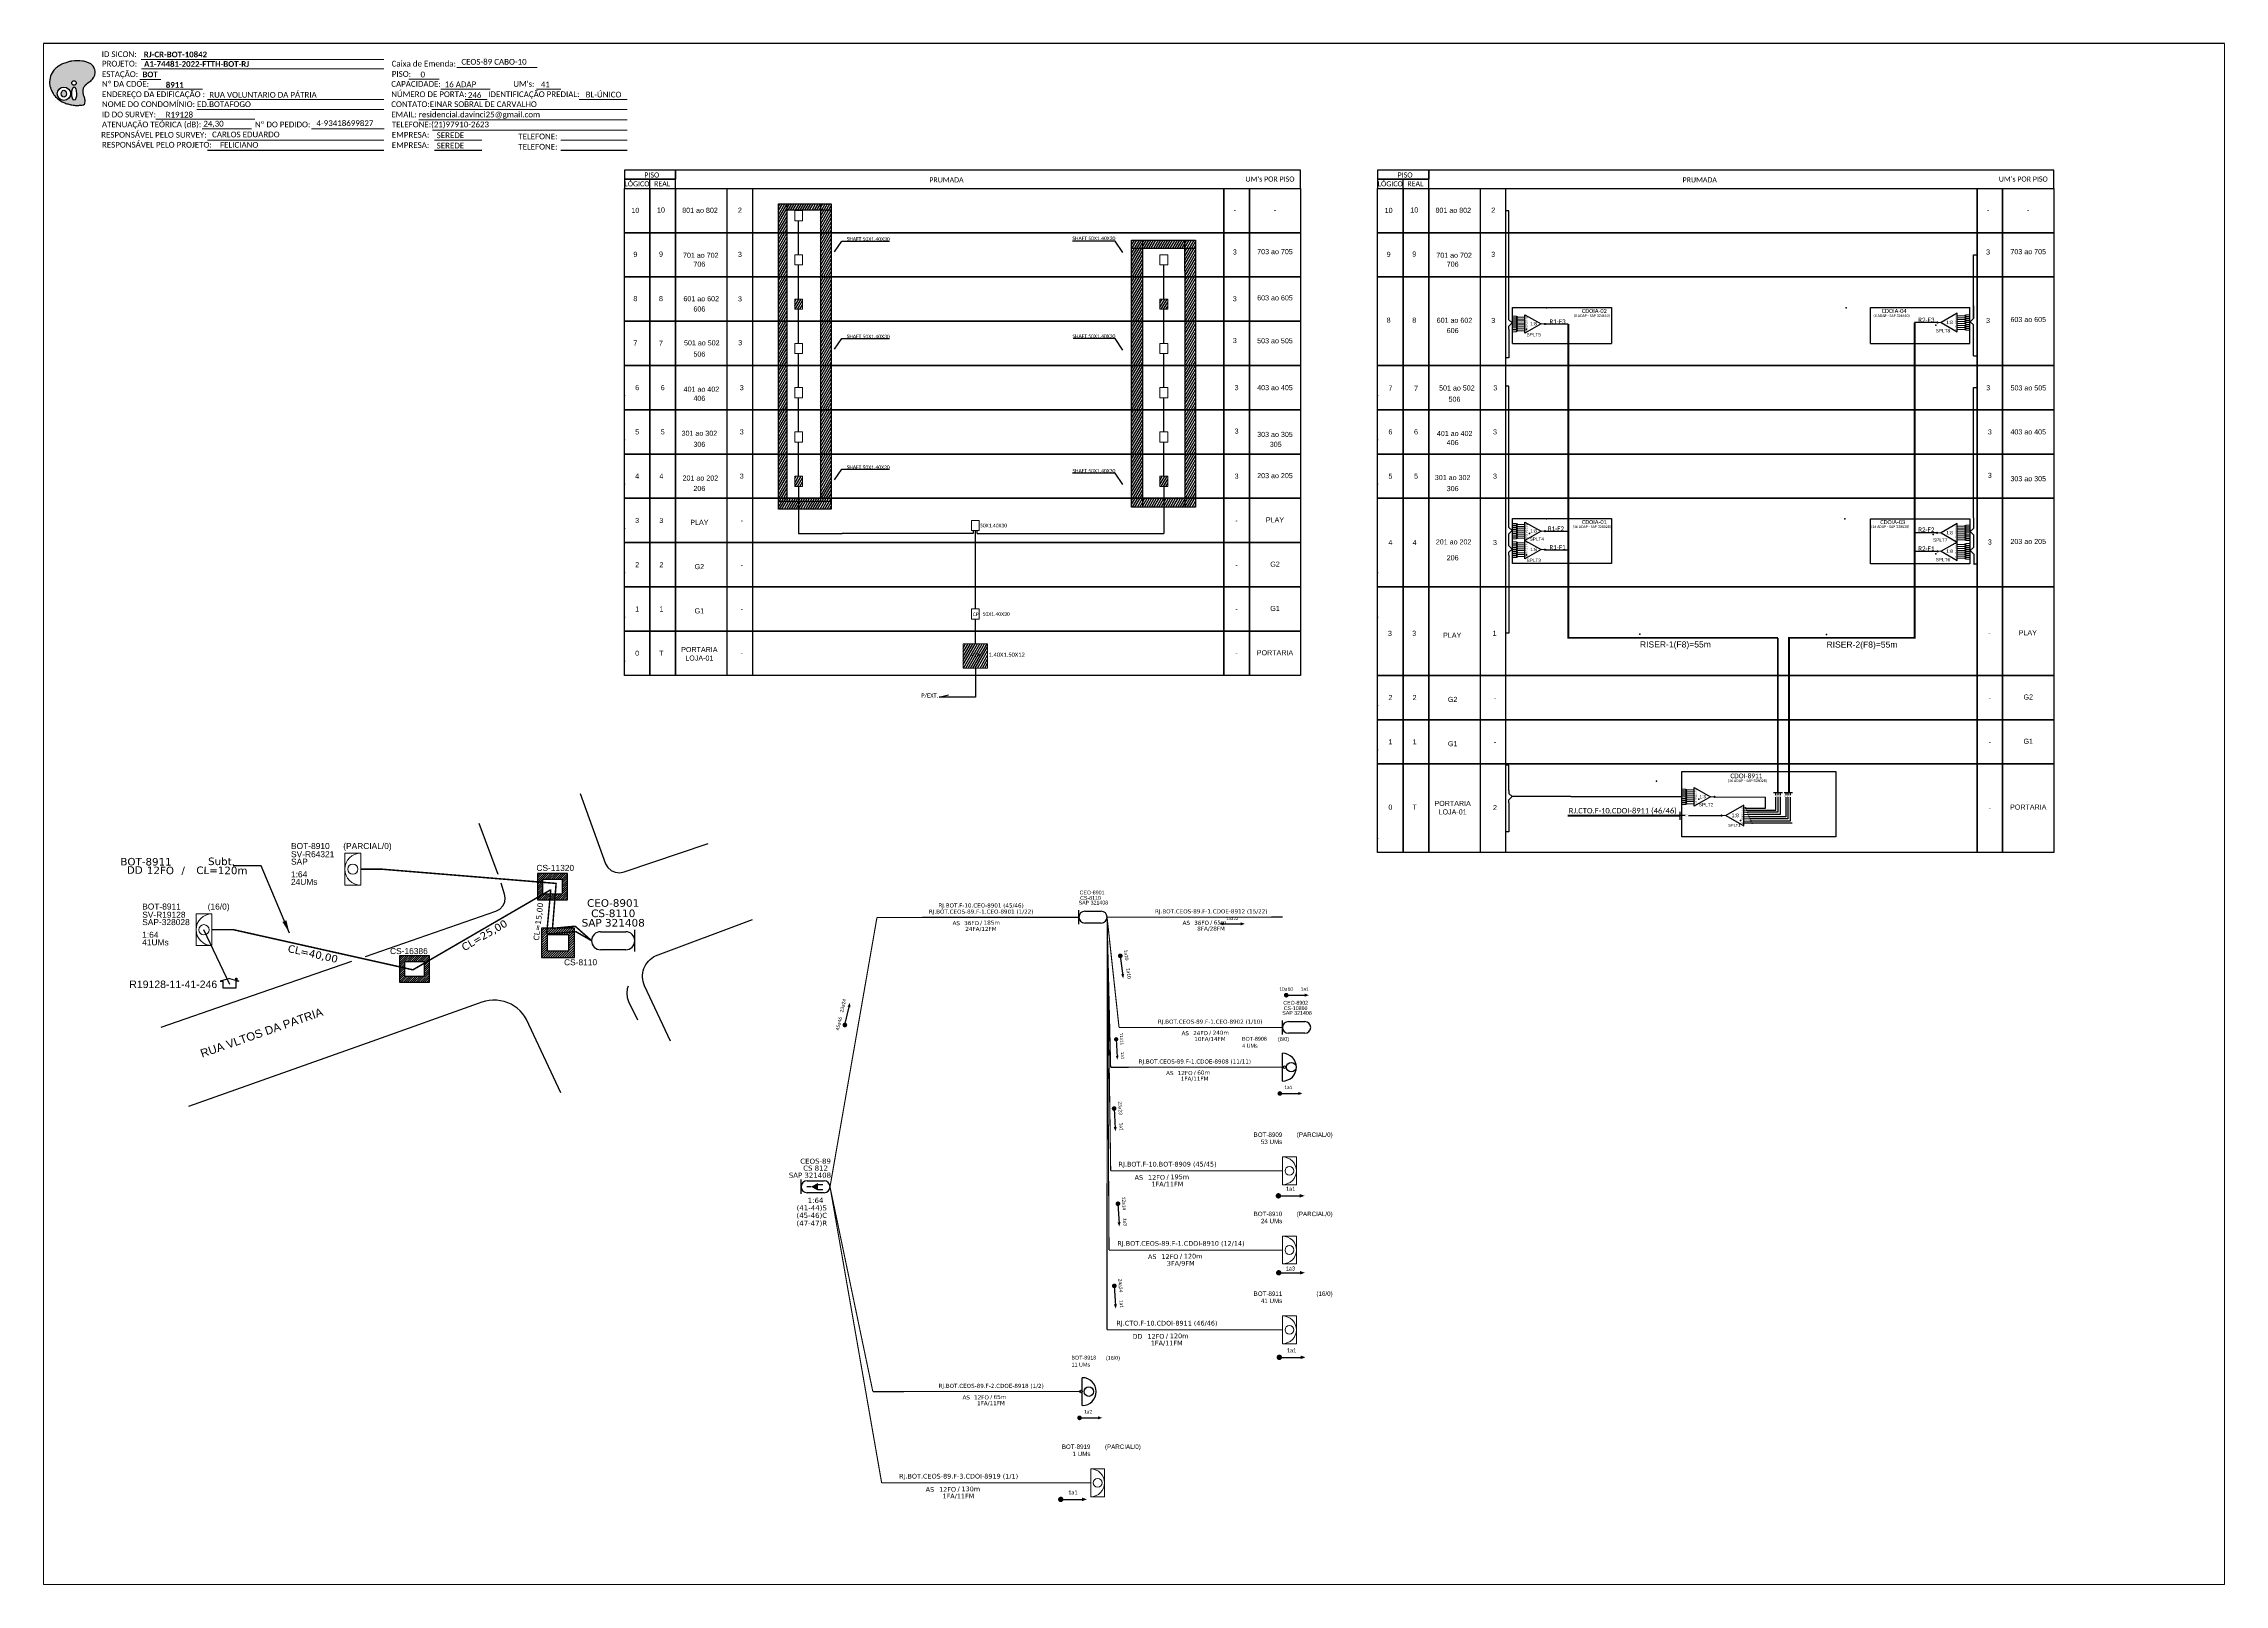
# Paper-space layout 'CDOI_8911' of a CAD drawing. Header units: metres. Extents: x 15.19 to 20.42, y 2.09 to 5.78.
# The model-space entities are those that its viewports show. They can reach past a viewport. Long polylines and large blocks are cut down to what shows.
import ezdxf
from ezdxf.enums import TextEntityAlignment as Align

# ---------------------------------------------------------------- set-up
doc = ezdxf.new("R2010")
doc.units = ezdxf.units.M
for name, color, linetype in [('10.1-Caixas Subterrâneas', 5, 'Continuous'), ('20.4-CEOS', 1, 'Continuous'), ('20.5-CEO', 1, 'Continuous'), ('CAP a instalar', 1, 'Continuous'), ('celulas gpon', 7, 'Continuous'), ('label_cabos', 7, 'Continuous'), ('Legenda', 1, 'Continuous'), ('Quadra', 98, 'Continuous'), ('SETA', 7, 'Continuous'), ('surveys', 7, 'Continuous'), ('surveys legendas', 7, 'Continuous'), ('UNIFILAR', 7, 'Continuous')]:
    doc.layers.add(name, color=color, linetype=linetype)
for name, color, linetype, lineweight in [("20.0-LEGENDA DOS CDO'S", 1, 'Continuous', 0), ('20.1-CDO_INTERIOR', 1, 'Continuous', 0), ('20.2-CDO_POSTE', 1, 'Continuous', 5), ('40.1-ETIQUETAS', 1, 'Continuous', 20), ('Segmento Logradouro Texto', 251, 'Continuous', 0)]:
    doc.layers.add(name, color=color, linetype=linetype, lineweight=lineweight)
doc.layers.add('DROP DE CLIENTE', color=140, linetype='Continuous', plot=False)
doc.layers.add('EXTRA', color=50, linetype='Continuous', plot=False)
doc.styles.add('ARIAL', font='arial.ttf')
doc.styles.add('DIGICADE', font='arial.ttf')
doc.styles.add('siredit', font='verdana.ttf')
doc.styles.get("Standard").update_dxf_attribs({"font": 'arial.ttf'})
doc.styles.add('WMF-Calibri0', font='calibri.ttf')
doc.styles.add('WMF-Calibri1', font='calibrib.ttf')
doc.linetypes.add('FENCELINE1', pattern='A,0.25,-0.1,[133,ltypeshp.shx,S=0.1,R=0,X=-0.1,Y=0],-0.1,1', length=1.45)
doc.dimstyles.get("Standard").update_dxf_attribs({"dimtxt": 0.18, "dimasz": 0.18, "dimexe": 0.18, "dimexo": 0.0625, "dimgap": 0.09, "dimtad": 0, "dimtih": 1, "dimtoh": 1, "dimdec": 4, "dimzin": 0, "dimdsep": 46, "dimtxsty": 'Standard', "dimcen": 0.09, "dimadec": 0, "dimazin": 0, "dimtfac": 1, "dimtdec": 4, "dimtofl": 0, "dimtmove": 0, "dimatfit": 3, "dimfxl": 0, "dimtolj": 1, "dimtzin": 0, "dimarcsym": 0})

# ---------------------------------------------------------------- blocks, each defined once
blk = doc.blocks.new('OI')
h = blk.add_hatch(color=40)
edge = h.paths.add_edge_path()
edge.add_spline(control_points=[(4.35, -0.67), (3.92, -0.99), (3.26, -1.5), (2.81, -2.59), (2.9, -3.5), (3.06, -4.27), (3.31, -4.85), (3.37, -5.39), (3.4, -5.88), (3.2, -6.4), (2.54, -6.61), (1.65, -6.63), (0.55, -6.67), (-0.56, -6.42), (-1.61, -6.14), (-2.77, -5.61), (-3.92, -4.77), (-4.89, -3.7), (-5.34, -2.65), (-5.6, -1.94), (-5.85, -0.96), (-5.71, 0.47), (-5.1, 2.02), (-4.14, 3.02), (-3.3, 3.61), (-2.37, 4.16), (-1.36, 4.44), (-0.56, 4.7), (0.79, 4.85), (2.24, 4.97), (3.79, 4.57), (4.67, 4.21), (5.44, 3.65), (5.76, 2.99), (6.03, 2.21), (6.01, 1.46), (5.72, 0.64), (5.31, 0.08), (4.88, -0.38), (4.51, -0.55), (4.35, -0.67)], knot_values=[0, 0, 0, 0, 1.60434, 2.417191, 3.427595, 4.282808, 4.776746, 5.304182, 5.888771, 6.258406, 6.858137, 7.79129, 8.986195, 10.124242, 11.187857, 12.242908, 13.953784, 15.414161, 16.515391, 17.349188, 17.675853, 19.552021, 21.515531, 22.568638, 23.63245, 24.621084, 25.782718, 26.745347, 27.142653, 29.870543, 31.004649, 31.921532, 32.709589, 33.801391, 34.042471, 35.192333, 35.971461, 36.628871, 37.254359, 37.836911, 37.836911, 37.836911, 37.836911], degree=3, periodic=0)
h.paths.add_polyline_path([(1.13, -0.87, -1), (-0.04, -0.87, -1)], flags=16)
edge = h.paths.add_edge_path(flags=16)
edge.add_ellipse((0.56, -3.59), major_axis=(-0.02, 1.71), ratio=0.361305, start_angle=0, end_angle=360)
h.paths.add_polyline_path([(-0.36, -3.62, -1), (-3.8, -3.62, -1)], flags=16)
edge = h.paths.add_edge_path(flags=0)
edge.add_ellipse((-2.08, -3.62), major_axis=(0, 0.885), ratio=0.758294, start_angle=0, end_angle=360)
at = {"color": 40}
for centre, radius in [((-2.08, -3.62), 1.72), ((0.54, -0.87), 0.587)]:
    blk.add_circle(centre, radius, dxfattribs=at)
blk.add_ellipse((-2.08, -3.62), major_axis=(0, 0.885), ratio=0.758294, start_param=-3.141592653589792, end_param=3.141592653589792, dxfattribs=at)
blk.add_ellipse((0.56, -3.59), major_axis=(-0.02, 1.71), ratio=0.361305, dxfattribs=at)
at = {"color": 40, "start_tangent": (-0.800898, -0.598801), "end_tangent": (-0.800898, -0.598801)}
blk.add_spline([(4.35, -0.67), (3.2, -1.78), (2.9, -2.54), (2.92, -3.55), (3.12, -4.38), (3.28, -4.85), (3.37, -5.37), (3.35, -5.95), (3.2, -6.29), (2.66, -6.55), (1.73, -6.63), (0.54, -6.62), (-0.58, -6.41), (-1.6, -6.11), (-2.56, -5.67), (-3.95, -4.67), (-4.89, -3.56), (-5.37, -2.56), (-5.64, -1.78), (-5.72, -1.46), (-5.63, 0.42), (-4.84, 2.22), (-4.13, 2.99), (-3.27, 3.62), (-2.4, 4.09), (-1.3, 4.47), (-0.37, 4.72), (0.02, 4.77), (2.75, 4.8), (3.85, 4.53), (4.69, 4.16), (5.31, 3.68), (5.85, 2.73), (5.93, 2.5), (5.94, 1.35), (5.67, 0.62), (5.29, 0.08), (4.84, -0.36), (4.35, -0.67)], degree=3, dxfattribs=at)
blk = doc.blocks.new('SURVEY_SURVEY')
for p, q in [((0, 0.0000127), (-0.0000126, 0.000009)), ((-0.0000126, 0.000009), (-0.0000086, 0.000009)), ((-0.0000086, 0), (-0.0000086, 0.000009)), ((0, 0.0000127), (0.0000126, 0.000009)), ((0.0000084, 0.0000132), (0.0000098, 0.0000132)), ((0.0000084, 0.0000103), (0.0000084, 0.0000132)), ((0.0000126, 0.000009), (0.0000086, 0.000009)), ((0.0000086, 0.000009), (0.0000086, 0)), ((0.0000098, 0.0000132), (0.0000098, 0.0000099)), ((0.0000086, 0), (-0.0000086, 0))]:
    blk.add_line(p, q)
blk = doc.blocks.new('*X7')
at = {"color": 0, "linetype": 'Continuous'}
for p, q in [((-1.25, 0.34099), (-0.49099, 1.1)), ((-1.25, 0.517767), (-0.667767, 1.1)), ((-1.25, 0.694544), (-0.844544, 1.1)), ((-1.25, 0.87132), (-1.02132, 1.1)), ((-1.25, 1.048097), (-1.198097, 1.1)), ((-1.25, 0.164214), (-0.8035, 0.610714)), ((-1.25, -0.012563), (-0.8035, 0.433937)), ((-1.25, -0.18934), (-0.8035, 0.25716)), ((-1.25, -0.366117), (-0.8035, 0.080383)), ((-0.789214, 0.625), (-0.314214, 1.1)), ((-0.612437, 0.625), (-0.137437, 1.1)), ((-0.43566, 0.625), (0.03934, 1.1)), ((-0.258883, 0.625), (0.216117, 1.1)), ((-0.082107, 0.625), (0.392893, 1.1)), ((0.09467, 0.625), (0.56967, 1.1)), ((0.271447, 0.625), (0.746447, 1.1)), ((0.448223, 0.625), (0.923223, 1.1)), ((0.625, 0.625), (1.1, 1.1)), ((0.801777, 0.625), (1.25, 1.073223)), ((0.8035, 0.449947), (1.25, 0.896447)), ((0.8035, 0.27317), (1.25, 0.71967)), ((0.8035, 0.096393), (1.25, 0.542893)), ((0.8035, -0.080383), (1.25, 0.366117)), ((0.8035, -0.25716), (1.25, 0.18934)), ((0.8035, -0.433937), (1.25, 0.012563)), ((-1.25, -0.542893), (-0.8035, -0.096393)), ((-1.25, -0.71967), (-0.8035, -0.27317)), ((-1.25, -0.896447), (-0.8035, -0.449947)), ((-1.25, -1.073223), (-0.801777, -0.625)), ((-1.1, -1.1), (-0.625, -0.625)), ((-0.923223, -1.1), (-0.448223, -0.625)), ((-0.746447, -1.1), (-0.271447, -0.625)), ((-0.56967, -1.1), (-0.09467, -0.625)), ((-0.392893, -1.1), (0.082107, -0.625)), ((-0.216117, -1.1), (0.258883, -0.625)), ((-0.03934, -1.1), (0.43566, -0.625)), ((0.137437, -1.1), (0.612437, -0.625)), ((0.314214, -1.1), (0.789214, -0.625)), ((0.49099, -1.1), (1.25, -0.34099)), ((0.667767, -1.1), (1.25, -0.517767)), ((0.8035, -0.610714), (1.25, -0.164214)), ((0.844544, -1.1), (1.25, -0.694544)), ((1.02132, -1.1), (1.25, -0.87132)), ((1.198097, -1.1), (1.25, -1.048097))]:
    blk.add_line(p, q, dxfattribs=at)
blk = doc.blocks.new('MANHOLE_MQ')
at = {"color": 0, "linetype": 'Continuous'}
for p, q in [((0.00000623, 0.00000569), (-0.00000627, 0.00000569)), ((-0.00000627, 0.00000569), (-0.00000627, -0.00000531)), ((-0.00000404, 0.00000331), (0.00000399, 0.00000331)), ((-0.00000404, -0.00000294), (-0.00000404, 0.00000331)), ((0.00000399, 0.00000331), (0.00000399, -0.00000294)), ((0.00000623, -0.00000531), (0.00000623, 0.00000569)), ((-0.00000627, -0.00000531), (0.00000623, -0.00000531)), ((0.00000399, -0.00000294), (-0.00000404, -0.00000294)), ((0.00000399, -0.00000294), (0.00000399, -0.00000294))]:
    blk.add_line(p, q, dxfattribs=at)
at = {"color": 0, "linetype": 'Continuous', "xscale": 5e-06, "yscale": 5e-06, "zscale": 1e-05}
blk.add_blockref('*X7', (-0.00000002, 0.00000019), dxfattribs=at)
blk = doc.blocks.new('*U11')
at = {"layer": '20.5-CEO'}
for p, q in [((-1.56, 1.26), (1.8, 1.26)), ((1.8, -1.13), (-1.56, -1.13))]:
    blk.add_line(p, q, dxfattribs=at)
blk.add_lwpolyline([(3, -1.38), (3, 1.51)], dxfattribs=at)
for centre, start, end in [((-1.56, 0.07), 90, 270), ((1.8, 0.07), 270, 90)]:
    blk.add_arc(centre, 1.2, start, end, dxfattribs=at)
at = {"layer": '20.5-CEO', "color": 7, "style": 'siredit'}
for tag, p in [('LOCAL', (0.12, 4.23)), ('SAP', (0.12, 2.97)), ('FID', (0.11, 5.61)), ('FIBRAS_RESERVA', (0.12, -1.94))]:
    blk.add_attdef(tag, text='', height=1.01, dxfattribs=at).set_placement(p, align=Align.TOP_CENTER)
for tag, flags, p in [('ID_ATIVIDADE', 3, (0.11, -3.51)), ('FATOR', 1, (0.11, -4.82))]:
    blk.add_attdef(tag, text='', height=1.01, dxfattribs=dict(at, flags=flags)).set_placement(p, align=Align.TOP_CENTER)
at = {"layer": '20.5-CEO', "color": 7, "style": 'siredit', "flags": 3}
blk.add_attdef('QTDE', (-4.88, -7.06), '', height=1.01, dxfattribs=at)
blk = doc.blocks.new('CDOI_CT_ESQ')
at = {"layer": '20.1-CDO_INTERIOR', "color": 8, "lineweight": 18}
blk.add_lwpolyline([(-2.12, -2.13), (-2.12, 2.12), (0, 2.12), (0.01, -2.13)], close=True, dxfattribs=at)
blk.add_circle((-1.06, 0), 0.68, dxfattribs=at)
blk.add_arc((0.01, 0), 2.13, 90.0276, 270.0276, dxfattribs=at)
at = {"layer": "20.0-LEGENDA DOS CDO'S", "color": 8, "style": 'ARIAL'}
for tag, p in [('CDO_N', (-9.3, 2.69)), ('SAP', (-9.3, 0.61)), ('SURVEY', (-9.3, 1.6)), ('1:XX', (-9.31, -1.08)), ('UMS', (-9.31, -2.09))]:
    blk.add_attdef(tag, p, '', height=0.8, rotation=359.9724, dxfattribs=at)
blk.add_attdef('FIBRAS_UTILIZADAS', text='', height=0.8, rotation=359.9724, dxfattribs=at).set_placement((-1.59, 2.69), align=Align.CENTER)
blk = doc.blocks.new('LEGENDA DOS CABOS')
at = {"layer": 'EXTRA', "color": 0, "style": 'siredit'}
for tag, p in [('ID', (4.6, 0.97)), ('XX', (9.03, 0.97))]:
    blk.add_attdef(tag, text='', height=0.48, rotation=359.69, dxfattribs=at).set_placement(p, align=Align.MIDDLE_CENTER)
at = {"layer": 'Legenda', "color": 0, "style": 'siredit'}
for tag, p in [('TIPO_CABO', (1.31, 0)), ('CABO', (4.69, -0.05)), ('/', (6.81, -0.05)), ('METROS', (10.03, -0.05))]:
    blk.add_attdef(tag, text='', height=0.8, rotation=359.69, dxfattribs=at).set_placement(p, align=Align.MIDDLE_CENTER)
blk = doc.blocks.new('CEOS_RP_CT_DRT')
at = {"layer": '20.4-CEOS', "color": 0}
for p, q in [((-4.54, 1.19), (-1.19, 1.19)), ((-1.19, -1.19), (-4.54, -1.19))]:
    blk.add_line(p, q, dxfattribs=at)
for points in [[(-5.73, -1.43), (-5.73, 1.44)], [(-3.79, 0), (-4.59, 0)], [(-2.47, 0.48), (-1.45, 0.48)], [(-2.47, -0.52), (-1.45, -0.52)]]:
    blk.add_lwpolyline(points, dxfattribs=at)
blk.add_lwpolyline([(-3.79, 0, 0, 1.47, 0), (-2.41, 0, 1.47, 1.47, 0)], format="xyseb", dxfattribs=at)
for centre, start, end in [((-4.54, 0), 90, 270), ((-1.19, 0), 270, 90)]:
    blk.add_arc(centre, 1.19, start, end, dxfattribs=at)
at = {"layer": '20.4-CEOS', "color": 7, "style": 'siredit'}
for tag, p in [('Nº_DA_CEOS', (-2.86, 5.6)), ('LOCAL', (-2.86, 4.24)), ('SAP', (-2.86, 2.78)), ('RACIO_SPLITAGEM', (-2.86, -1.88)), ('FIBRAS_SPLITTER', (-2.86, -3.58)), ('RESERVA_FINAIS', (-2.86, -6.39)), ('FIBRAS_TOP_C', (-2.86, -5.08))]:
    blk.add_attdef(tag, text='', height=1.01, dxfattribs=at).set_placement(p, align=Align.TOP_CENTER)
blk = doc.blocks.new('ETIQUETA_RS5F')
at = {"layer": '40.1-ETIQUETAS', "color": 0, "style": 'siredit'}
blk.add_text('/', height=1.5, dxfattribs=at).set_placement((1.55, -1.95), align=Align.MIDDLE_RIGHT)
for tag, p in [('ETIQUETA_R_SECUNDARIA', (1.18, 2.1)), ('ETIQUETA_R_PRIMARIA', (1.18, 4.1)), ('F_ATIVAS/F_MORTAS', (1.11, -4.24))]:
    blk.add_attdef(tag, text='', height=1.5, dxfattribs=at).set_placement(p, align=Align.MIDDLE_CENTER)
for tag, p in [('TIPO_CABO', (-6.62, -2.12)), ('CAP_CABO', (0.37, -2.09))]:
    blk.add_attdef(tag, text='', height=1.5, dxfattribs=at).set_placement(p, align=Align.MIDDLE_RIGHT)
for tag, p in [('FUSÃO_1', (0.82, -8.39)), ('FUSÃO_2', (0.82, -10.6)), ('FUSÃO_3', (0.82, -12.93)), ('FUSÃO_4', (0.82, -15.14)), ('FUSÃO_5', (0.82, -17.16))]:
    blk.add_attdef(tag, text='', height=1.5, dxfattribs=at).set_placement(p, align=Align.CENTER)
blk.add_attdef('METROS', text='', height=1.5, dxfattribs=at).set_placement((2.11, -1.95), align=Align.MIDDLE_LEFT)
blk = doc.blocks.new('CDOE-TEXTO PADRÃO')
at = {"layer": "20.0-LEGENDA DOS CDO'S", "color": 0, "style": 'ARIAL'}
for tag, p in [('CDO_N', (0.49, 7.39)), ('SAP', (0.51, 1.67)), ('CORDOALHA', (0.5, 4.33)), ('SPLITER_1', (0.59, -0.91)), ('(XX-XX_F)S', (0.54, -8.29)), ('(XX-XX_L)S', (0.55, -10.83)), ('SPLITER_2', (0.6, -3.55)), ('UMS', (0.55, -13.15))]:
    blk.add_attdef(tag, p, '', height=1.7, rotation=0.11799, dxfattribs=at)
blk.add_attdef('FIBRAS_UTILIZADAS', text='', height=1.7, rotation=0.11799, dxfattribs=at).set_placement((19.77, 7.43), align=Align.CENTER)
blk = doc.blocks.new('CDOI_INT')
at = {"layer": '20.1-CDO_INTERIOR', "color": 0, "lineweight": 18}
blk.add_lwpolyline([(4.25, -4.25), (4.25, 4.25), (0, 4.25), (0, -4.25)], close=True, dxfattribs=at)
blk.add_circle((2.12, 0), 1.36, dxfattribs=at)
blk.add_arc((0, 0), 4.25, 270, 90, dxfattribs=at)
at = {"layer": "20.0-LEGENDA DOS CDO'S", "color": 0, "style": 'ARIAL'}
for tag, p in [('SAP', (-0.08, 6.23)), ('CDO_N', (-0.08, 10.38)), ('SURVEY', (-0.08, 8.2)), ('SPLITER_1', (21.18, 10.38)), ('SPLITER_2', (21.19, 8.68)), ('1:XX', (5.94, -2.22)), ('UMS', (5.94, -4.24))]:
    blk.add_attdef(tag, p, '', height=1.36, dxfattribs=at)
blk.add_attdef('FIBRAS_UTILIZADAS', text='', height=1.36, dxfattribs=at).set_placement((15.34, 10.38), align=Align.CENTER)
blk = doc.blocks.new('SAN')
at = {"layer": 'SETA'}
blk.add_lwpolyline([(-2.58, 0), (6.02, 0)], dxfattribs=at)
for points in [[(-2.1, -0.66), (-3.93, 0), (-2.1, 0.67)], [(5.33, 0.68), (7.16, 0.01), (5.33, -0.65)]]:
    blk.add_solid(points, dxfattribs=at)
blk = doc.blocks.new('SPLITTER_')
blk.add_point((0, 0))
at = {"style": 'ARIAL', "flags": 4}
blk.add_attdef('SPLT', (0, -3.26), '', height=1.5, dxfattribs=at)
blk = doc.blocks.new('A$C415C251F')
at = {"color": 3}
blk.add_point((0, 0), dxfattribs=at)
blk = doc.blocks.new('LEG_CDOIA8_C-SPLT_ESQ')
at = {"color": 3, "extrusion": (0, 0, -1), "xscale": -1, "zscale": -1}
blk.add_blockref('A$C415C251F', (0, 0), dxfattribs=at)
at = {"color": 1, "style": 'WMF-Calibri0', "flags": 4}
blk.add_attdef('MODELO', text='', height=1.5, dxfattribs=at).set_placement((22.5, -4.5), align=Align.CENTER)
blk.add_attdef('CDO', (21.4, -2.6), '', height=2, dxfattribs=at)
at = {"style": 'ARIAL', "flags": 4}
blk.add_attdef('SPLITAGEM', text='', height=1.5, dxfattribs=at).set_placement((18.6, -12.6), align=Align.CENTER)
blk = doc.blocks.new('SPLT_1-8_SC-APC_ESQ')
at = {"color": 3, "lineweight": 0}
for points in [[(2.4, -3), (0, -3)], [(2.4, -4), (0, -4)], [(2.4, -4.2), (0, -4.2)], [(2.4, -5.2), (0, -5.2)], [(2.4, -5.3), (0, -5.3)], [(2.4, -6.3), (0, -6.3)], [(2.4, -6.5), (0, -6.5)], [(2.4, -7.5), (0, -7.5)], [(2.4, -7.6), (0, -7.6)], [(2.4, -8.6), (0, -8.6)], [(2.4, -8.8), (0, -8.8)], [(2.4, -9.8), (0, -9.8)], [(2.4, -9.9), (0, -9.9)], [(2.4, -10.9), (0, -10.9)], [(2.4, -11.1), (0, -11.1)], [(2.4, -12.1), (0, -12.1)], [(2.4, -3), (2.4, -4)], [(2.4, -4.2), (2.4, -5.2)], [(2.4, -5.3), (2.4, -6.3)], [(2.4, -6.5), (2.4, -7.5)], [(2.4, -7.6), (2.4, -8.6)], [(2.4, -8.8), (2.4, -9.8)], [(2.4, -9.9), (2.4, -10.9)], [(2.4, -11.1), (2.4, -12.1)], [(3, -3.5), (7.4, -3.5)], [(7.4, -4.7), (3, -4.7)], [(7.4, -5.8), (3, -5.8)], [(7.4, -7), (3, -7)], [(7.4, -8.1), (3, -8.1)], [(7.4, -9.3), (3, -9.3)], [(7.4, -10.4), (3, -10.4)], [(7.4, -11.6), (3, -11.6)]]:
    blk.add_lwpolyline(points, dxfattribs=at)
for points in [[(3, -3.2), (2.4, -3.2), (2.4, -3.8), (3, -3.8)], [(3, -4.4), (2.4, -4.4), (2.4, -5), (3, -5)], [(3, -5.5), (2.4, -5.5), (2.4, -6.1), (3, -6.1)], [(3, -6.7), (2.4, -6.7), (2.4, -7.3), (3, -7.3)], [(3, -7.8), (2.4, -7.8), (2.4, -8.4), (3, -8.4)], [(3, -9), (2.4, -9), (2.4, -9.6), (3, -9.6)], [(3, -10.1), (2.4, -10.1), (2.4, -10.7), (3, -10.7)], [(3, -11.3), (2.4, -11.3), (2.4, -11.9), (3, -11.9)]]:
    blk.add_lwpolyline(points, close=True, dxfattribs=at)
at = {"color": 1}
blk.add_lwpolyline([(7.4, -2.1), (17, -7.5), (7.4, -13), (7.4, -2.1)], dxfattribs=at)
at = {"color": 1, "lineweight": 0}
blk.add_lwpolyline([(17, -7.5), (19.3, -7.5)], dxfattribs=at)
at = {"color": 1, "style": 'ARIAL'}
for s, height, p in [('S2', 0.75, (7.6, -5)), ('S3', 0.75, (7.6, -6.2)), ('S4', 0.75, (7.6, -7.4)), ('S5', 0.75, (7.5, -8.6)), ('S6', 0.75, (7.6, -9.7)), ('S7', 0.75, (7.6, -10.8)), ('S8', 0.75, (7.6, -11.9)), ('S1', 0.75, (7.7, -3.8)), ('1:8', 2, (10.5, -8.4))]:
    blk.add_text(s, height=height, dxfattribs=at).set_placement(p)
blk = doc.blocks.new('SPLT_1-8_SC-APC')
at = {"color": 1, "lineweight": 0}
blk.add_lwpolyline([(-17, -7.5), (-19.3, -7.5)], dxfattribs=at)
at = {"color": 1}
blk.add_lwpolyline([(-7.4, -2.1), (-17, -7.5), (-7.4, -13), (-7.4, -2.1)], dxfattribs=at)
at = {"color": 3, "lineweight": 0}
for points in [[(-3, -3.5), (-7.4, -3.5)], [(-7.4, -4.7), (-3, -4.7)], [(-7.4, -5.8), (-3, -5.8)], [(-7.4, -7), (-3, -7)], [(-7.4, -8.1), (-3, -8.1)], [(-7.4, -9.3), (-3, -9.3)], [(-7.4, -10.4), (-3, -10.4)], [(-7.4, -11.6), (-3, -11.6)], [(-2.4, -3), (-2.4, -4)], [(-2.4, -3), (0, -3)], [(-2.4, -4), (0, -4)], [(-2.4, -4.2), (-2.4, -5.2)], [(-2.4, -4.2), (0, -4.2)], [(-2.4, -5.2), (0, -5.2)], [(-2.4, -5.3), (-2.4, -6.3)], [(-2.4, -5.3), (0, -5.3)], [(-2.4, -6.3), (0, -6.3)], [(-2.4, -6.5), (-2.4, -7.5)], [(-2.4, -6.5), (0, -6.5)], [(-2.4, -7.5), (0, -7.5)], [(-2.4, -7.6), (-2.4, -8.6)], [(-2.4, -7.6), (0, -7.6)], [(-2.4, -8.6), (0, -8.6)], [(-2.4, -8.8), (-2.4, -9.8)], [(-2.4, -8.8), (0, -8.8)], [(-2.4, -9.8), (0, -9.8)], [(-2.4, -9.9), (-2.4, -10.9)], [(-2.4, -9.9), (0, -9.9)], [(-2.4, -10.9), (0, -10.9)], [(-2.4, -11.1), (-2.4, -12.1)], [(-2.4, -11.1), (0, -11.1)], [(-2.4, -12.1), (0, -12.1)]]:
    blk.add_lwpolyline(points, dxfattribs=at)
for points in [[(-3, -3.2), (-2.4, -3.2), (-2.4, -3.8), (-3, -3.8)], [(-3, -4.4), (-2.4, -4.4), (-2.4, -5), (-3, -5)], [(-3, -5.5), (-2.4, -5.5), (-2.4, -6.1), (-3, -6.1)], [(-3, -6.7), (-2.4, -6.7), (-2.4, -7.3), (-3, -7.3)], [(-3, -7.8), (-2.4, -7.8), (-2.4, -8.4), (-3, -8.4)], [(-3, -9), (-2.4, -9), (-2.4, -9.6), (-3, -9.6)], [(-3, -10.1), (-2.4, -10.1), (-2.4, -10.7), (-3, -10.7)], [(-3, -11.3), (-2.4, -11.3), (-2.4, -11.9), (-3, -11.9)]]:
    blk.add_lwpolyline(points, close=True, dxfattribs=at)
at = {"color": 1, "style": 'ARIAL'}
for s, height, p in [('1:8', 2, (-13.9, -8.4)), ('S1', 0.75, (-8.7, -3.8)), ('S2', 0.75, (-8.7, -5)), ('S3', 0.75, (-8.7, -6.2)), ('S4', 0.75, (-8.7, -7.4)), ('S5', 0.75, (-8.7, -8.6)), ('S6', 0.75, (-8.7, -9.7)), ('S7', 0.75, (-8.7, -10.8)), ('S8', 0.75, (-8.7, -11.9))]:
    blk.add_text(s, height=height, dxfattribs=at).set_placement(p)

msp = doc.modelspace()

# ---------------------------------------------------------------- hatches: boundary and pattern name
h = msp.add_hatch()
h.set_pattern_fill('ANSI31', color=1, scale=0.25, angle=15, style=0)
h.paths.add_polyline_path([(641.58, 709.84), (638.36, 709.84), (638.36, 698.7), (641.58, 698.7)])
h.paths.add_polyline_path([(638.36, 698.7), (638.36, 681.64), (641.58, 681.64), (641.58, 698.7)])
h.paths.add_polyline_path([(638.36, 681.64), (638.36, 664.57), (641.58, 664.57), (641.58, 681.64)])
h.paths.add_polyline_path([(638.36, 664.57), (638.36, 647.5), (641.58, 647.5), (641.58, 664.57)])
h.paths.add_polyline_path([(658.72, 596.29), (658.72, 613.36), (654.53, 613.36), (654.53, 596.29)])
h.paths.add_polyline_path([(658.72, 613.36), (658.72, 630.43), (654.53, 630.43), (654.53, 613.36)])
h.paths.add_polyline_path([(658.72, 630.43), (658.72, 647.5), (654.53, 647.5), (654.53, 630.43)])
h.paths.add_polyline_path([(658.72, 647.5), (658.72, 664.57), (654.53, 664.57), (654.53, 647.5)])
h.paths.add_polyline_path([(658.72, 664.57), (658.72, 681.64), (654.53, 681.64), (654.53, 664.57)])
h = msp.add_hatch()
h.set_pattern_fill('ANSI31', color=1, scale=0.25, angle=15, style=0)
h.paths.add_polyline_path([(641.58, 613.36), (638.36, 613.36), (638.36, 596.29), (641.58, 596.29)])
h.paths.add_polyline_path([(638.36, 592.1), (658.72, 592.1), (658.72, 596.29), (638.36, 596.29)])
h.paths.add_polyline_path([(641.58, 630.43), (638.36, 630.43), (638.36, 613.36), (641.58, 613.36)])
h.paths.add_polyline_path([(641.58, 709.84), (638.36, 709.84), (638.36, 630.43), (641.58, 630.43)])
h.paths.add_polyline_path([(658.72, 630.43), (658.72, 709.84), (654.53, 709.84), (654.53, 630.43)])
h = msp.add_hatch()
h.set_pattern_fill('ANSI31', color=1, scale=0.25, angle=15, style=0)
h.paths.add_polyline_path([(654.53, 707.4), (654.53, 709.84), (641.58, 709.84), (641.58, 707.4)])
h = msp.add_hatch()
h.set_pattern_fill('ANSI31', color=1, scale=0.25, angle=15, style=0)
h.paths.add_polyline_path([(778.72, 695.87), (778.72, 692.74), (795.05, 692.74), (795.05, 695.87)])
h.paths.add_polyline_path([(778.72, 692.74), (778.72, 695.87), (774.57, 695.87), (774.57, 692.74)])
h.paths.add_polyline_path([(799.19, 692.74), (799.19, 695.87), (795.05, 695.87), (795.05, 692.74)])
h.paths.add_polyline_path([(778.72, 692.74), (774.57, 692.74), (774.57, 681.64), (778.72, 681.64)])
h.paths.add_polyline_path([(778.72, 664.57), (778.72, 681.64), (774.57, 681.64), (774.57, 664.57)])
h.paths.add_polyline_path([(778.72, 647.5), (778.72, 664.57), (774.57, 664.57), (774.57, 647.5)])
h.paths.add_polyline_path([(774.57, 647.5), (774.57, 592.93), (778.72, 592.93), (778.72, 647.5)])
h.paths.add_polyline_path([(795.05, 592.93), (799.19, 592.93), (799.19, 647.5), (795.05, 647.5)])
h.paths.add_polyline_path([(799.19, 647.5), (799.19, 664.57), (795.05, 664.57), (795.05, 647.5)])
h.paths.add_polyline_path([(799.19, 664.57), (799.19, 681.64), (795.05, 681.64), (795.05, 664.57)])
h.paths.add_polyline_path([(795.05, 692.74), (795.05, 683.83), (795.05, 681.64), (799.19, 681.64), (799.19, 692.74)])
h = msp.add_hatch()
h.set_pattern_fill('ANSI31', color=1, scale=0.25, angle=15, style=0)
h.paths.add_polyline_path([(646.14, 673.1), (644.63, 673.1), (644.63, 669.17), (647.65, 669.17), (647.65, 673.1)])
h = msp.add_hatch()
h.set_pattern_fill('ANSI31', color=1, scale=0.25, angle=15, style=0)
h.paths.add_polyline_path([(786.97, 673.1), (785.46, 673.1), (785.46, 669.17), (788.47, 669.17), (788.47, 673.1)])
h = msp.add_hatch(color=3)
h.dxf.hatch_style = 1
edge = h.paths.add_edge_path()
edge.add_arc((934, 663.51), 0.221, 0, 360)
h = msp.add_hatch(color=3)
h.dxf.hatch_style = 1
edge = h.paths.add_edge_path()
edge.add_arc((1085.37, 664.06), 0.221, 0, 360)
h = msp.add_hatch()
h.set_pattern_fill('ANSI31', color=1, scale=0.25, angle=15, style=0)
h.paths.add_polyline_path([(646.14, 604.83), (644.63, 604.83), (644.63, 600.9), (647.65, 600.9), (647.65, 604.83)])
h = msp.add_hatch()
h.set_pattern_fill('ANSI31', color=1, scale=0.25, angle=15, style=0)
h.paths.add_polyline_path([(786.97, 604.83), (785.46, 604.83), (785.46, 600.9), (788.47, 600.9), (788.47, 604.83)])
h = msp.add_hatch()
h.set_pattern_fill('ANSI31', color=1, scale=0.25, angle=15, style=0)
h.paths.add_polyline_path([(638.36, 592.1), (658.72, 592.1), (658.72, 596.29), (638.36, 596.29)])
h = msp.add_hatch()
h.set_pattern_fill('ANSI31', color=1, scale=0.25, angle=15, style=0)
h.paths.add_polyline_path([(646.14, 592.1), (658.72, 592.1), (658.72, 595.16), (646.14, 595.16)])
h.paths.add_polyline_path([(638.36, 595.16), (638.36, 592.1), (646.14, 592.1), (646.14, 595.16)])
h = msp.add_hatch()
h.set_pattern_fill('ANSI31', color=1, scale=0.25, angle=15, style=0)
h.paths.add_polyline_path([(786.97, 596.29), (778.72, 596.29), (778.72, 592.93), (786.97, 592.93)])
h.paths.add_polyline_path([(795.05, 596.29), (786.97, 596.29), (786.97, 592.93), (795.05, 592.93)])
h = msp.add_hatch(color=3)
h.dxf.hatch_style = 1
edge = h.paths.add_edge_path()
edge.add_arc((934, 583.61), 0.221, 0, 360)
h = msp.add_hatch(color=3)
h.dxf.hatch_style = 1
edge = h.paths.add_edge_path()
edge.add_arc((1085.18, 582.96), 0.221, 0, 360)
h = msp.add_hatch(color=3)
h.dxf.hatch_style = 1
edge = h.paths.add_edge_path()
edge.add_arc((934, 576.48), 0.221, 0, 360)
h = msp.add_hatch(color=3)
h.dxf.hatch_style = 1
edge = h.paths.add_edge_path()
edge.add_arc((1085.37, 575.84), 0.221, 0, 360)
h = msp.add_hatch()
h.set_pattern_fill('ANSI31', color=1, scale=0.25, angle=15, style=0)
h.set_pattern_definition([(60, (-73.95665, 35.509), (-0.68740766, 0.396875), [])])
h.paths.add_polyline_path([(719.02, 540.25), (709.57, 540.25), (709.57, 530.8), (719.02, 530.8)])
h.paths.add_polyline_path([(712.58, 534.77), (716.38, 534.77), (716.38, 536.84), (712.58, 536.84)], flags=24)
h = msp.add_hatch(color=3)
h.dxf.hatch_style = 1
edge = h.paths.add_edge_path()
edge.add_arc((999.37, 481.21), 0.233, 0, 360)
h = msp.add_hatch(color=3)
h.dxf.hatch_style = 1
edge = h.paths.add_edge_path()
edge.add_arc((1002.05, 473.97), 0.233, 0, 360)
h = msp.add_hatch(color=3)
h.dxf.hatch_style = 1
edge = h.paths.add_edge_path()
edge.add_arc((1002.05, 473.97), 0.186, 0, 360)
h = msp.add_hatch(color=3)
h.dxf.hatch_style = 1
edge = h.paths.add_edge_path()
edge.add_arc((1011.32, 476.9), 0.176, 0, 360)
h = msp.add_hatch(color=3)
h.dxf.hatch_style = 1
edge = h.paths.add_edge_path()
edge.add_arc((1011.68, 476.06), 0.176, 0, 360)
h = msp.add_hatch(color=3)
h.dxf.hatch_style = 1
edge = h.paths.add_edge_path()
edge.add_arc((1012.05, 475.23), 0.176, 0, 360)
h = msp.add_hatch(color=3)
h.dxf.hatch_style = 1
edge = h.paths.add_edge_path()
edge.add_arc((1012.41, 474.39), 0.176, 0, 360)
h = msp.add_hatch(color=3)
h.dxf.hatch_style = 1
edge = h.paths.add_edge_path()
edge.add_arc((1012.77, 473.55), 0.176, 0, 360)
h = msp.add_hatch(color=3)
h.dxf.hatch_style = 1
edge = h.paths.add_edge_path()
edge.add_arc((1013.13, 472.72), 0.176, 0, 360)
h = msp.add_hatch(color=3)
h.dxf.hatch_style = 1
edge = h.paths.add_edge_path()
edge.add_arc((1013.5, 471.88), 0.176, 0, 360)
h = msp.add_hatch(color=3)
h.dxf.hatch_style = 1
edge = h.paths.add_edge_path()
edge.add_arc((1013.86, 471.04), 0.176, 0, 360)

# ---------------------------------------------------------------- linework, layer by layer
at = {"color": 7}
msp.add_lwpolyline([(354.98, 177.58), (1195.98, 177.58), (1195.98, 771.58), (354.98, 771.58)], close=True, dxfattribs=at)
at = {"lineweight": 0}
for points in [[(392.63, 765.49), (486.13, 765.49)], [(392.1, 757.8), (400.17, 757.8)], [(392.74, 761.84), (486.24, 761.84)], [(495.84, 757.86), (507.51, 757.86)], [(514.35, 762.44), (545.29, 762.44)], [(418.23, 750.04), (486.24, 750.04)], [(508.21, 754.03), (527.14, 754.03)], [(398.23, 742.44), (436.45, 742.44)], [(414.04, 746.21), (486.24, 746.21)], [(499.69, 742.23), (580.01, 742.23)], [(504.66, 746.21), (580.01, 746.21)], [(504.96, 738.24), (580.01, 738.24)]]:
    msp.add_lwpolyline(points, dxfattribs=at)
at = {"color": 7, "lineweight": 0}
for points in [[(395.38, 754.03), (416.27, 754.03)], [(517.54, 750.04), (526.09, 750.04)], [(545.06, 754.03), (554.49, 754.03)], [(561.48, 750.04), (579.98, 750.04)], [(416.12, 738.79), (435.21, 738.79)], [(418.23, 734.41), (486.24, 734.41)], [(458.25, 738.79), (486.27, 738.79)], [(505.71, 734.41), (523.92, 734.41)], [(554.45, 734.41), (580.01, 734.41)], [(1011.32, 476.9), (1010.68, 476.9)], [(1010.68, 476.06), (1011.68, 476.06)], [(1010.68, 475.23), (1012.05, 475.23)], [(1010.68, 474.39), (1012.41, 474.39)], [(1010.68, 473.55), (1012.77, 473.55)], [(1010.68, 472.72), (1012.96, 472.72)], [(1010.68, 471.88), (1013.5, 471.88)], [(1013.68, 471.04), (1013.86, 471.04)]]:
    msp.add_lwpolyline(points, dxfattribs=at)
at = {"color": 7}
for points in [[(418.23, 730.52), (486.24, 730.52)], [(505.71, 730.52), (523.92, 730.52)], [(554.45, 730.52), (580.01, 730.52)]]:
    msp.add_lwpolyline(points, dxfattribs=at)
for points in [[(578.93, 719.28), (598.68, 719.28), (598.68, 722.79), (578.93, 722.79)], [(578.93, 715.77), (598.68, 715.77), (598.68, 719.28), (578.93, 719.28)], [(578.93, 715.77), (588.8, 715.77), (588.8, 698.7), (578.93, 698.7)], [(588.8, 715.77), (598.68, 715.77), (598.68, 698.7), (588.8, 698.7)], [(598.68, 715.77), (810.09, 715.77), (810.09, 698.7), (598.68, 698.7)], [(810.09, 715.77), (819.97, 715.77), (819.97, 698.7), (810.09, 698.7)], [(819.97, 715.77), (839.72, 715.77), (839.72, 698.7), (819.97, 698.7)], [(869.42, 719.28), (889.17, 719.28), (889.17, 722.79), (869.42, 722.79)], [(869.42, 715.77), (889.17, 715.77), (889.17, 719.28), (869.42, 719.28)], [(869.42, 715.77), (879.3, 715.77), (879.3, 698.7), (869.42, 698.7)], [(879.3, 715.77), (889.17, 715.77), (889.17, 698.7), (879.3, 698.7)], [(889.17, 715.77), (1100.59, 715.77), (1100.59, 698.7), (889.17, 698.7)], [(1100.59, 715.77), (1110.46, 715.77), (1110.46, 698.7), (1100.59, 698.7)], [(1110.46, 715.77), (1130.22, 715.77), (1130.22, 698.7), (1110.46, 698.7)], [(578.93, 698.7), (588.8, 698.7), (588.8, 681.64), (578.93, 681.64)], [(588.8, 698.7), (598.68, 698.7), (598.68, 681.64), (588.8, 681.64)], [(598.68, 698.7), (810.09, 698.7), (810.09, 681.64), (598.68, 681.64)], [(810.09, 698.7), (819.97, 698.7), (819.97, 681.64), (810.09, 681.64)], [(819.97, 698.7), (839.72, 698.7), (839.72, 681.64), (819.97, 681.64)], [(869.42, 698.7), (879.3, 698.7), (879.3, 681.64), (869.42, 681.64)], [(879.3, 698.7), (889.17, 698.7), (889.17, 681.64), (879.3, 681.64)], [(889.17, 698.7), (1100.59, 698.7), (1100.59, 681.64), (889.17, 681.64)], [(1100.59, 698.7), (1110.46, 698.7), (1110.46, 681.64), (1100.59, 681.64)], [(1110.46, 698.7), (1130.22, 698.7), (1130.22, 681.64), (1110.46, 681.64)], [(578.93, 681.64), (588.8, 681.64), (588.8, 664.57), (578.93, 664.57)], [(588.8, 681.64), (598.68, 681.64), (598.68, 664.57), (588.8, 664.57)], [(598.68, 681.64), (810.09, 681.64), (810.09, 664.57), (598.68, 664.57)], [(810.09, 681.64), (819.97, 681.64), (819.97, 664.57), (810.09, 664.57)], [(819.97, 681.64), (839.72, 681.64), (839.72, 664.57), (819.97, 664.57)], [(869.42, 681.64), (879.3, 681.64), (879.3, 647.5), (869.42, 647.5)], [(879.3, 681.64), (889.17, 681.64), (889.17, 647.5), (879.3, 647.5)], [(889.17, 681.64), (1100.59, 681.64), (1100.59, 647.5), (889.17, 647.5)], [(1100.59, 681.64), (1110.46, 681.64), (1110.46, 647.5), (1100.59, 647.5)], [(1110.46, 681.64), (1130.22, 681.64), (1130.22, 647.5), (1110.46, 647.5)], [(578.93, 664.57), (588.8, 664.57), (588.8, 647.5), (578.93, 647.5)], [(588.8, 664.57), (598.68, 664.57), (598.68, 647.5), (588.8, 647.5)], [(598.68, 664.57), (810.09, 664.57), (810.09, 647.5), (598.68, 647.5)], [(810.09, 664.57), (819.97, 664.57), (819.97, 647.5), (810.09, 647.5)], [(819.97, 664.57), (839.72, 664.57), (839.72, 647.5), (819.97, 647.5)], [(578.93, 647.5), (588.8, 647.5), (588.8, 630.43), (578.93, 630.43)], [(588.8, 647.5), (598.68, 647.5), (598.68, 630.43), (588.8, 630.43)], [(598.68, 647.5), (810.09, 647.5), (810.09, 630.43), (598.68, 630.43)], [(810.09, 647.5), (819.97, 647.5), (819.97, 630.43), (810.09, 630.43)], [(819.97, 647.5), (839.72, 647.5), (839.72, 630.43), (819.97, 630.43)], [(869.42, 647.5), (879.3, 647.5), (879.3, 630.43), (869.42, 630.43)], [(879.3, 647.5), (889.17, 647.5), (889.17, 630.43), (879.3, 630.43)], [(889.17, 647.5), (1100.59, 647.5), (1100.59, 630.43), (889.17, 630.43)], [(1100.59, 647.5), (1110.46, 647.5), (1110.46, 630.43), (1100.59, 630.43)], [(1110.46, 647.5), (1130.22, 647.5), (1130.22, 630.43), (1110.46, 630.43)], [(578.93, 630.43), (588.8, 630.43), (588.8, 613.36), (578.93, 613.36)], [(588.8, 630.43), (598.68, 630.43), (598.68, 613.36), (588.8, 613.36)], [(598.68, 630.43), (810.09, 630.43), (810.09, 613.36), (598.68, 613.36)], [(810.09, 630.43), (819.97, 630.43), (819.97, 613.36), (810.09, 613.36)], [(819.97, 630.43), (839.72, 630.43), (839.72, 613.36), (819.97, 613.36)], [(869.42, 630.43), (879.3, 630.43), (879.3, 613.36), (869.42, 613.36)], [(879.3, 630.43), (889.17, 630.43), (889.17, 613.36), (879.3, 613.36)], [(889.17, 630.43), (1100.59, 630.43), (1100.59, 613.36), (889.17, 613.36)], [(1100.59, 630.43), (1110.46, 630.43), (1110.46, 613.36), (1100.59, 613.36)], [(1110.46, 630.43), (1130.22, 630.43), (1130.22, 613.36), (1110.46, 613.36)], [(578.93, 613.36), (588.8, 613.36), (588.8, 596.29), (578.93, 596.29)], [(588.8, 613.36), (598.68, 613.36), (598.68, 596.29), (588.8, 596.29)], [(598.68, 613.36), (810.09, 613.36), (810.09, 596.29), (598.68, 596.29)], [(810.09, 613.36), (819.97, 613.36), (819.97, 596.29), (810.09, 596.29)], [(819.97, 613.36), (839.72, 613.36), (839.72, 596.29), (819.97, 596.29)], [(869.42, 613.36), (879.3, 613.36), (879.3, 596.29), (869.42, 596.29)], [(879.3, 613.36), (889.17, 613.36), (889.17, 596.29), (879.3, 596.29)], [(889.17, 613.36), (1100.59, 613.36), (1100.59, 596.29), (889.17, 596.29)], [(1100.59, 613.36), (1110.46, 613.36), (1110.46, 596.29), (1100.59, 596.29)], [(1110.46, 613.36), (1130.22, 613.36), (1130.22, 596.29), (1110.46, 596.29)], [(578.93, 596.29), (588.8, 596.29), (588.8, 579.22), (578.93, 579.22)], [(588.8, 596.29), (598.68, 596.29), (598.68, 579.22), (588.8, 579.22)], [(598.68, 596.29), (810.09, 596.29), (810.09, 579.22), (598.68, 579.22)], [(810.09, 596.29), (819.97, 596.29), (819.97, 579.22), (810.09, 579.22)], [(819.97, 596.29), (839.72, 596.29), (839.72, 579.22), (819.97, 579.22)], [(869.42, 596.29), (879.3, 596.29), (879.3, 562.15), (869.42, 562.15)], [(879.3, 596.29), (889.17, 596.29), (889.17, 562.15), (879.3, 562.15)], [(889.17, 596.29), (1100.59, 596.29), (1100.59, 562.15), (889.17, 562.15)], [(1100.59, 596.29), (1110.46, 596.29), (1110.46, 562.15), (1100.59, 562.15)], [(1110.46, 596.29), (1130.22, 596.29), (1130.22, 562.15), (1110.46, 562.15)], [(578.93, 579.22), (588.8, 579.22), (588.8, 562.15), (578.93, 562.15)], [(588.8, 579.22), (598.68, 579.22), (598.68, 562.15), (588.8, 562.15)], [(598.68, 579.22), (810.09, 579.22), (810.09, 562.15), (598.68, 562.15)], [(810.09, 579.22), (819.97, 579.22), (819.97, 562.15), (810.09, 562.15)], [(819.97, 579.22), (839.72, 579.22), (839.72, 562.15), (819.97, 562.15)], [(578.93, 562.15), (588.8, 562.15), (588.8, 545.09), (578.93, 545.09)], [(588.8, 562.15), (598.68, 562.15), (598.68, 545.09), (588.8, 545.09)], [(598.68, 562.15), (810.09, 562.15), (810.09, 545.09), (598.68, 545.09)], [(810.09, 562.15), (819.97, 562.15), (819.97, 545.09), (810.09, 545.09)], [(819.97, 562.15), (839.72, 562.15), (839.72, 545.09), (819.97, 545.09)], [(869.42, 562.15), (879.3, 562.15), (879.3, 528.02), (869.42, 528.02)], [(879.3, 562.15), (889.17, 562.15), (889.17, 528.02), (879.3, 528.02)], [(889.17, 562.15), (1100.59, 562.15), (1100.59, 528.02), (889.17, 528.02)], [(1100.59, 562.15), (1110.46, 562.15), (1110.46, 528.02), (1100.59, 528.02)], [(1110.46, 562.15), (1130.22, 562.15), (1130.22, 528.02), (1110.46, 528.02)], [(578.93, 545.09), (588.8, 545.09), (588.8, 528.02), (578.93, 528.02)], [(588.8, 545.09), (598.68, 545.09), (598.68, 528.02), (588.8, 528.02)], [(598.68, 545.09), (810.09, 545.09), (810.09, 528.02), (598.68, 528.02)], [(810.09, 545.09), (819.97, 545.09), (819.97, 528.02), (810.09, 528.02)], [(819.97, 545.09), (839.72, 545.09), (839.72, 528.02), (819.97, 528.02)], [(869.42, 528.02), (879.3, 528.02), (879.3, 510.95), (869.42, 510.95)], [(879.3, 528.02), (889.17, 528.02), (889.17, 510.95), (879.3, 510.95)], [(889.17, 528.02), (1100.59, 528.02), (1100.59, 510.95), (889.17, 510.95)], [(1100.59, 528.02), (1110.46, 528.02), (1110.46, 510.95), (1100.59, 510.95)], [(1110.46, 528.02), (1130.22, 528.02), (1130.22, 510.95), (1110.46, 510.95)], [(869.42, 510.95), (879.3, 510.95), (879.3, 493.88), (869.42, 493.88)], [(879.3, 510.95), (889.17, 510.95), (889.17, 493.88), (879.3, 493.88)], [(889.17, 510.95), (1100.59, 510.95), (1100.59, 493.88), (889.17, 493.88)], [(1100.59, 510.95), (1110.46, 510.95), (1110.46, 493.88), (1100.59, 493.88)], [(1110.46, 510.95), (1130.22, 510.95), (1130.22, 493.88), (1110.46, 493.88)], [(869.42, 493.88), (879.3, 493.88), (879.3, 459.74), (869.42, 459.74)], [(879.3, 493.88), (889.17, 493.88), (889.17, 459.74), (879.3, 459.74)], [(889.17, 493.88), (1100.59, 493.88), (1100.59, 459.74), (889.17, 459.74)], [(1100.59, 493.88), (1110.46, 493.88), (1110.46, 459.74), (1100.59, 459.74)], [(1110.46, 493.88), (1130.22, 493.88), (1130.22, 459.74), (1110.46, 459.74)]]:
    msp.add_lwpolyline(points, close=True)
for points in [[(588.8, 715.77), (588.8, 719.28)], [(839.72, 722.79), (598.68, 722.79), (598.68, 722.79), (598.68, 719.28)], [(598.68, 715.77), (807.74, 715.77)], [(618.43, 715.77), (618.43, 647.5)], [(618.43, 715.77), (618.43, 664.57)], [(618.43, 715.77), (618.43, 698.7)], [(618.43, 715.77), (618.43, 681.64)], [(628.31, 715.77), (628.31, 613.36)], [(628.31, 715.77), (628.31, 647.5)], [(839.72, 715.77), (839.72, 722.79)], [(879.3, 715.77), (879.3, 719.28)], [(1130.22, 722.79), (889.17, 722.79), (889.17, 722.79), (889.17, 719.28)], [(889.17, 715.77), (1098.23, 715.77)], [(908.93, 715.77), (908.93, 647.5)], [(908.93, 715.77), (908.93, 647.5)], [(908.93, 715.77), (908.93, 698.7)], [(908.93, 715.77), (908.93, 681.64)], [(918.8, 715.77), (918.8, 630.43)], [(918.8, 715.77), (918.8, 630.43)], [(1130.22, 715.77), (1130.22, 722.79)], [(618.43, 698.7), (618.43, 630.43)], [(618.43, 698.7), (618.43, 647.5)], [(628.31, 698.7), (628.31, 596.29)], [(908.93, 698.7), (908.93, 647.5)], [(908.93, 698.7), (908.93, 647.5)], [(918.8, 698.7), (918.8, 630.43)], [(618.43, 684.32), (618.43, 613.36)], [(628.31, 681.64), (628.31, 579.22)], [(908.93, 684.32), (908.93, 647.5)], [(918.8, 681.64), (918.8, 630.43)], [(618.43, 667.25), (618.43, 596.29)], [(628.31, 664.57), (628.31, 562.15)], [(618.43, 650.18), (618.43, 579.22)], [(908.93, 650.18), (908.93, 647.5)], [(908.93, 650.18), (908.93, 630.43)], [(1099.21, 651.26), (1100.59, 651.26)], [(628.31, 647.5), (628.31, 545.09)], [(908.93, 647.5), (908.93, 630.43)], [(908.93, 647.5), (908.93, 630.43)], [(908.93, 647.5), (908.93, 630.43)], [(1100.59, 647.5), (1110.46, 647.5)], [(618.43, 633.11), (618.43, 562.15)], [(908.93, 633.11), (908.93, 528.02)], [(628.31, 630.43), (628.31, 528.02)], [(908.93, 630.43), (908.93, 613.36)], [(908.93, 630.43), (908.93, 562.15)], [(908.93, 630.43), (908.93, 596.29)], [(908.93, 630.43), (908.93, 596.29)], [(908.93, 630.43), (908.93, 562.15)], [(918.8, 630.43), (918.8, 493.88)], [(1110.46, 630.43), (1100.59, 630.43)], [(618.43, 616.05), (618.43, 545.09)], [(908.93, 616.05), (908.93, 510.95)], [(918.8, 613.36), (918.8, 459.74)], [(618.43, 598.98), (618.43, 528.02)], [(908.93, 598.98), (908.93, 493.88)], [(774.57, 596.29), (799.19, 596.29)], [(908.93, 564.84), (908.93, 459.74)], [(999.61, 481.21), (1018.98, 481.09)], [(1011.48, 476.83), (1018.98, 476.83), (1018.98, 481.09)], [(1013.86, 471.04), (1010.68, 471.04)]]:
    msp.add_lwpolyline(points)
at = {"color": 1}
for points in [[(638.36, 709.84), (658.72, 709.84), (658.72, 592.1), (638.36, 592.1)], [(774.57, 695.87), (799.19, 695.87), (799.19, 592.93), (774.57, 592.93)], [(986.72, 490.98), (1046.14, 490.98), (1046.14, 465.78), (986.72, 465.78)]]:
    msp.add_lwpolyline(points, close=True, dxfattribs=at)
for points in [[(641.58, 709.84), (641.58, 595.16)], [(658.72, 707.4), (641.58, 707.4)], [(654.53, 709.84), (654.53, 595.16)], [(774.57, 692.74), (799.19, 692.74)], [(778.72, 695.87), (778.72, 592.93)], [(795.05, 683.83), (795.05, 695.87)], [(795.05, 683.83), (795.05, 592.93)], [(921.42, 655.95), (921.42, 669.91), (959.67, 669.91)], [(959.67, 669.91), (959.67, 655.95)], [(1059.55, 655.95), (1059.55, 669.91), (1097.8, 669.91)], [(1097.8, 656.01), (1097.8, 669.91)], [(921.42, 655.95), (959.67, 655.95)], [(1059.55, 655.95), (1097.8, 655.95)], [(638.36, 595.16), (658.72, 595.16)], [(959.67, 571.1), (921.42, 571.1), (921.42, 588.52), (959.67, 588.52)], [(959.67, 588.52), (959.67, 571.1)], [(1097.8, 571), (1059.55, 571), (1059.55, 588.43), (1097.8, 588.43)], [(1097.8, 588.43), (1097.8, 571)], [(985.92, 475.46), (985.92, 472.32)], [(1010.68, 477.93), (1003.67, 473.97), (1010.68, 470.02), (1010.68, 477.93)]]:
    msp.add_lwpolyline(points, dxfattribs=at)
at = {"color": 0, "lineweight": 0}
for points in [[(644.63, 707.24), (647.65, 707.24), (647.65, 703.31), (644.63, 703.31)], [(644.63, 690.17), (647.65, 690.17), (647.65, 686.24), (644.63, 686.24)], [(785.46, 690.17), (788.47, 690.17), (788.47, 686.24), (785.46, 686.24)], [(644.63, 656.03), (647.65, 656.03), (647.65, 652.11), (644.63, 652.11)], [(785.46, 656.03), (788.47, 656.03), (788.47, 652.11), (785.46, 652.11)], [(644.63, 621.9), (647.65, 621.9), (647.65, 617.97), (644.63, 617.97)], [(785.46, 621.9), (788.47, 621.9), (788.47, 617.97), (785.46, 617.97)], [(712.79, 587.76), (715.8, 587.76), (715.8, 583.83), (712.79, 583.83)], [(712.79, 553.62), (715.8, 553.62), (715.8, 549.69), (712.79, 549.69)]]:
    msp.add_lwpolyline(points, close=True, dxfattribs=at)
at = {"color": 3}
for points in [[(920.06, 665.1), (920.06, 707.08), (918.8, 707.08)], [(646.14, 690.17), (646.14, 703.31)], [(1099.21, 665.6), (1099.21, 690.17), (1100.59, 690.17)], [(646.14, 673.1), (646.14, 686.24)], [(786.97, 673.1), (786.97, 686.24)], [(646.14, 656.03), (646.14, 669.17)], [(786.97, 656.03), (786.97, 669.17)], [(920.06, 661.45), (920.06, 662.68), (921.31, 663.89), (920.06, 665.1), (920.06, 665.1)], [(1099.21, 670.48), (1099.21, 665.6), (1097.95, 664.39), (1099.21, 663.19)], [(920.06, 661.45), (920.06, 650.46), (918.8, 650.46)], [(1099.21, 651.26), (1099.21, 663.19)], [(646.14, 638.96), (646.14, 652.11)], [(786.97, 638.96), (786.97, 652.11)], [(920.06, 622.03), (920.06, 639.47), (918.8, 639.47)], [(646.14, 621.9), (646.14, 635.04)], [(786.97, 621.9), (786.97, 635.04)], [(1099.21, 630.43), (1099.21, 638.96), (1100.59, 638.96)], [(1099.21, 621.9), (1099.21, 630.43)], [(1099.21, 630.43), (1100.59, 630.43)], [(646.14, 604.83), (646.14, 617.97)], [(786.97, 604.83), (786.97, 617.97)], [(920.06, 589.71), (920.06, 622.03)], [(1099.21, 592.11), (1099.21, 621.9)], [(646.14, 600.9), (646.14, 582.7), (662.89, 582.7)], [(786.97, 600.9), (786.97, 582.7)], [(920.06, 585.06), (920.06, 589.71)], [(1099.21, 588.74), (1099.21, 584.64), (1097.95, 583.44), (1099.21, 582.23)], [(1099.21, 592.89), (1099.21, 593.56)], [(1099.21, 588.74), (1099.21, 592.89)], [(713.46, 582.7), (662.89, 582.7)], [(713.46, 583.83), (713.46, 582.7)], [(714.29, 553.62), (714.29, 583.83)], [(714.95, 582.7), (714.95, 583.83)], [(714.95, 582.7), (786.97, 582.7)], [(920.06, 577.95), (920.06, 582.65), (921.31, 583.85), (920.06, 585.06), (920.06, 585.06)], [(1099.21, 582.23), (1099.21, 577.35), (1097.95, 576.15), (1099.36, 574.79)], [(920.06, 574.31), (920.06, 575.54), (921.31, 576.74), (920.06, 577.95), (920.06, 577.95)], [(920.06, 574.31), (920.06, 567.11)], [(1099.36, 574.79), (1099.36, 570.96), (1099.47, 570.96)], [(920.06, 567.11), (920.06, 544.33), (918.8, 544.33)], [(1100.59, 570.96), (1099.47, 570.96)], [(714.29, 540.25), (714.29, 549.69)], [(714.29, 530.8), (714.29, 519.57), (700.28, 519.57), (703.9, 520.56)], [(920.06, 483.58), (920.06, 493.44), (918.8, 493.44)], [(920.06, 483.58), (920.06, 482.47)], [(920.06, 478.83), (920.06, 480.06), (921.31, 481.27), (920.06, 482.47), (920.06, 482.47)], [(943.94, 481.27), (921.31, 481.27)], [(943.94, 481.27), (986.72, 481.27)], [(920.06, 478.83), (920.06, 467.68), (918.8, 467.68)], [(988, 473.97), (985.89, 473.97)], [(989.26, 473.97), (1002.05, 473.97)]]:
    msp.add_lwpolyline(points, dxfattribs=at)
at = {"color": 1, "lineweight": 0}
for points in [[(644.63, 673.1), (647.65, 673.1), (647.65, 669.17), (644.63, 669.17)], [(785.46, 673.1), (788.47, 673.1), (788.47, 669.17), (785.46, 669.17)], [(644.63, 604.83), (647.65, 604.83), (647.65, 600.9), (644.63, 600.9)], [(785.46, 604.83), (788.47, 604.83), (788.47, 600.9), (785.46, 600.9)], [(709.57, 540.25), (719.02, 540.25), (719.02, 530.8), (709.57, 530.8)]]:
    msp.add_lwpolyline(points, close=True, dxfattribs=at)
at = {"color": 6, "const_width": 0.726}
for points in [[(1076.5, 630.43), (1076.5, 664.06)], [(1028.08, 491.56), (1028.08, 542.48), (1076.5, 542.48), (1076.5, 630.43)], [(1028.08, 482.84), (1028.08, 491.56)]]:
    msp.add_lwpolyline(points, dxfattribs=at)
at = {"color": 5}
for points in [[(934, 663.51), (942.94, 663.51)], [(934.22, 583.61), (942.94, 583.61)], [(934, 576.48), (942.94, 576.48)], [(1011.68, 476.06), (1022.95, 476.06), (1022.95, 481.08)], [(1023.79, 481.09), (1023.79, 475.23), (1012.22, 475.23)], [(1024.63, 481.09), (1024.63, 474.39), (1012.58, 474.39)], [(1022.07, 482.84), (1025.52, 482.84)], [(1022.95, 481.79), (1022.95, 482.84)], [(1023.79, 482.84), (1023.79, 481.79)], [(1024.63, 482.84), (1024.63, 481.79)]]:
    msp.add_lwpolyline(points, dxfattribs=at)
at = {"color": 5, "const_width": 0.726}
for points in [[(942.94, 663.51), (942.94, 630.43)], [(942.94, 630.43), (942.94, 559.75)], [(1023.79, 542.48), (942.94, 542.48), (942.94, 559.75)], [(1023.79, 488.75), (1023.79, 542.48)], [(1023.79, 482.84), (1023.79, 488.75)]]:
    msp.add_lwpolyline(points, dxfattribs=at)
at = {"color": 6}
for points in [[(1085.22, 664.06), (1076.5, 664.06)], [(1085.03, 582.96), (1076.5, 582.96)], [(1085.22, 575.84), (1076.5, 575.84)], [(1026.15, 482.84), (1029.37, 482.84)], [(1026.83, 482.84), (1026.83, 481.79)], [(1026.83, 481.09), (1026.83, 473.55)], [(1027.67, 482.84), (1027.67, 481.79)], [(1027.67, 481.08), (1027.67, 472.72)], [(1028.5, 482.84), (1028.5, 481.79)], [(1028.5, 481.09), (1028.5, 471.88)], [(1026.83, 473.55), (1012.58, 473.55)], [(1027.67, 472.72), (1012.95, 472.72)], [(1028.5, 471.88), (1012.95, 471.88)]]:
    msp.add_lwpolyline(points, dxfattribs=at)
at = {"color": 7, "lineweight": 0}
for points in [[(644.63, 638.96), (647.65, 638.96), (647.65, 635.04), (644.63, 635.04)], [(785.46, 638.96), (788.47, 638.96), (788.47, 635.04), (785.46, 635.04)]]:
    msp.add_lwpolyline(points, close=True, dxfattribs=at)
at = {"color": 1, "const_width": 0.726}
msp.add_lwpolyline([(981.48, 541.59), (981.48, 541.59)], close=True, dxfattribs=at)
msp.add_lwpolyline([(942.78, 473.95), (985.92, 473.94)], dxfattribs=at)
at = {"color": 1, "lineweight": 0}
msp.add_lwpolyline([(1003.67, 473.97), (1002.05, 473.97)], dxfattribs=at)
at = {"color": 8}
msp.add_lwpolyline([(1029.34, 471.04), (1013.68, 471.04)], dxfattribs=at)
msp.add_lwpolyline([(596.67, 386.99), (586.75, 408.34, -0.414214), (590.96, 419.86), (628.34, 433.91)], format="xyb")
for points, const_width in [([(770.14, 420.35, 1), (770.25, 419.46, 1)], 0.9), ([(833.74, 404.73, 1), (834.64, 404.73, 1)], 0.9), ([(663.88, 392.81, 1), (664.08, 393.68, 1)], 0.9), ([(768.58, 388.15, 1), (768.63, 387.34, 1)], 0.81), ([(767.79, 361.49, 1), (767.84, 360.59, 1)], 0.9), ([(831.26, 366.83, 1), (832.16, 366.83, 1)], 0.9), ([(830.65, 327.38, 1), (831.69, 327.38, 1)], 1.04), ([(769.25, 324.77, 1), (769.3, 323.87, 1)], 0.9), ([(830.78, 297.71, 1), (831.81, 297.71, 1)], 1.04), ([(767.86, 293.1, 1), (767.91, 292.2, 1)], 0.9), ([(831.02, 265.11, 1), (832.05, 265.11, 1)], 1.04), ([(754.03, 241.78, 1), (754.93, 241.78, 1)], 0.9), ([(746.72, 210.34, 1), (747.75, 210.34, 1)], 1.04)]:
    msp.add_lwpolyline(points, format="xyb", close=True, dxfattribs=dict(const_width=const_width))
at = {"color": 3}
for centre, radius in [((934, 663.51), 0.221), ((1085.37, 664.06), 0.221), ((934, 583.61), 0.221), ((1085.18, 582.96), 0.221), ((934, 576.48), 0.221), ((1085.37, 575.84), 0.221), ((999.37, 481.21), 0.233), ((1002.05, 473.97), 0.233), ((1002.05, 473.97), 0.186), ((1011.32, 476.9), 0.176), ((1011.68, 476.06), 0.176), ((1012.05, 475.23), 0.176), ((1012.41, 474.39), 0.176), ((1012.77, 473.55), 0.176), ((1013.13, 472.72), 0.176), ((1013.5, 471.88), 0.176), ((1013.86, 471.04), 0.176)]:
    msp.add_circle(centre, radius, dxfattribs=at)
for p in [(578.93, 635.87), (869.42, 635.87), (578.93, 618.8), (869.42, 618.8), (578.93, 601.73), (869.42, 601.73), (578.93, 584.66), (578.93, 567.59), (869.42, 567.59), (578.93, 550.52), (869.42, 550.52), (578.93, 533.45), (869.42, 516.39), (869.42, 499.32), (869.42, 465.18)]:
    msp.add_point(p)
at = {"layer": '20.1-CDO_INTERIOR', "color": 1, "lineweight": 18}
msp.add_lwpolyline([(413.76, 423.83), (413.75, 436.12), (419.89, 436.12), (419.9, 423.83)], close=True, dxfattribs=at)
msp.add_circle((416.82, 429.97), 1.97, dxfattribs=at)
msp.add_arc((419.9, 429.98), 6.14, 90.02759, 270.02759, dxfattribs=at)
at = {"layer": '20.4-CEOS', "color": 5}
for p, q in [((754.22, 432.09), (754.22, 437.54)), ((756.48, 437.08), (762.83, 437.08)), ((762.83, 432.56), (756.48, 432.56))]:
    msp.add_line(p, q, dxfattribs=at)
at = {"layer": '20.4-CEOS', "color": 7}
for p, q in [((832.76, 389.58), (832.76, 395.03)), ((835.02, 394.57), (841.36, 394.57)), ((841.36, 390.05), (835.02, 390.05))]:
    msp.add_line(p, q, dxfattribs=at)
at = {"layer": '20.4-CEOS', "color": 5}
for centre, start, end in [((756.48, 434.82), 90, 270), ((762.83, 434.82), 270, 90)]:
    msp.add_arc(centre, 2.26, start, end, dxfattribs=at)
at = {"layer": '20.4-CEOS', "color": 7}
for centre, start, end in [((835.02, 392.31), 90, 270), ((841.36, 392.31), 270, 90)]:
    msp.add_arc(centre, 2.26, start, end, dxfattribs=at)
at = {"layer": 'CAP a instalar', "color": 251, "linetype": 'FENCELINE1', "ltscale": 3, "const_width": 0.578}
for points in [[(485.6, 453.29), (477.29, 453.3)], [(551.22, 430.5), (559.99, 431.32)], [(566.33, 425.72), (560, 431.29)]]:
    msp.add_lwpolyline(points, dxfattribs=at)
at = {"layer": 'CAP a instalar', "color": 251, "ltscale": 5, "const_width": 0.578}
for points in [[(552.84, 447.81), (552.84, 447.81), (485.6, 453.29)], [(551.22, 430.5), (552.63, 447.83)]]:
    msp.add_lwpolyline(points, dxfattribs=at)
at = {"layer": 'CAP a instalar', "color": 1, "ltscale": 5, "const_width": 0.578}
for points in [[(550.56, 445.39), (550.56, 445.39), (550.56, 445.39), (497.4, 414.51), (497.4, 414.51), (428.21, 429.97)], [(548.98, 428.27), (550.56, 445.39)], [(428.21, 429.97), (419.9, 429.98)], [(548.98, 428.27), (560.19, 429.25)], [(560.19, 429.25), (566.33, 425.72)]]:
    msp.add_lwpolyline(points, dxfattribs=at)
at = {"layer": 'CAP a instalar', "color": 7, "linetype": 'FENCELINE1', "ltscale": 7, "const_width": 0.42}
for points in [[(658.25, 330.87), (676.13, 433.39)], [(676.13, 433.39), (676.36, 434.72)], [(676.36, 434.72), (754.22, 434.76)], [(765.09, 434.82), (832.76, 434.86)], [(765.09, 434.82), (769.71, 392.31)], [(766.48, 376.93), (765.09, 434.82)], [(832.76, 392.31), (769.71, 392.31)], [(766.48, 376.93), (832.76, 376.97)], [(658.25, 330.87), (674.77, 251.89)], [(674.77, 251.89), (755.03, 251.92)]]:
    msp.add_lwpolyline(points, dxfattribs=at)
at = {"layer": 'CAP a instalar', "color": 1, "linetype": 'FENCELINE1', "ltscale": 7, "const_width": 0.42}
for points in [[(765.08, 275.72), (765.09, 434.82)], [(765.08, 275.72), (832.76, 275.72)]]:
    msp.add_lwpolyline(points, dxfattribs=at)
at = {"layer": 'CAP a instalar', "color": 8, "linetype": 'FENCELINE1', "ltscale": 7, "const_width": 0.42}
for points in [[(765.09, 434.82), (765.85, 306.44)], [(766.49, 337.02), (765.09, 434.82)], [(766.49, 337.02), (832.76, 337.02)], [(678.17, 216.69), (658.25, 330.87)], [(765.85, 306.44), (832.76, 306.47)], [(840.25, 306.48), (840.25, 306.48)], [(765.06, 275.72), (765.08, 275.72)], [(678.17, 216.69), (758.79, 216.73)]]:
    msp.add_lwpolyline(points, dxfattribs=at)
at = {"layer": 'CAP a instalar', "ltscale": 5, "const_width": 0.578}
msp.add_lwpolyline([(549.17, 426.25), (549.17, 426.25), (549.25, 426.23)], dxfattribs=at)
at = {"layer": 'DROP DE CLIENTE', "color": 4}
msp.add_lwpolyline([(426.74, 408.9), (416.82, 429.97)], dxfattribs=at)
at = {"layer": 'label_cabos', "color": 7}
for p, q in [((832.76, 371.62), (832.76, 382.33)), ((755.53, 246.57), (755.53, 257.27))]:
    msp.add_line(p, q, dxfattribs=at)
for centre, radius in [((836.12, 376.97), 1.85), ((833.57, 376.97), 0.496), ((755.03, 251.92), 0.496), ((758.07, 251.92), 1.85)]:
    msp.add_circle(centre, radius, dxfattribs=at)
for centre in [(832.76, 376.97), (755.53, 251.92)]:
    msp.add_arc(centre, 5.35, 270, 90, dxfattribs=at)
at = {"layer": 'Quadra', "color": 7}
for points in [[(561.89, 482.55), (571.67, 455.42), (572.51, 453.99), (573.79, 452.86), (575.38, 452.17), (577.13, 451.95), (578.9, 452.29), (611.32, 463.22)], [(561.89, 482.55), (571.67, 455.42), (572.51, 453.99), (573.79, 452.86), (575.38, 452.17), (577.13, 451.95), (578.9, 452.29), (611.32, 463.22)], [(530.25, 451.22), (522.93, 470.96)], [(479.12, 419.7), (529.35, 437.14), (530.87, 437.94), (532.06, 439.16), (532.8, 440.65), (533.01, 442.27), (532.71, 443.71), (531.46, 447.91)], [(428.45, 402.12), (473.8, 417.86)], [(400.31, 392.35), (428.45, 402.12)], [(554.45, 367.14), (541.16, 395.4), (540.47, 396.59), (539.66, 397.73), (538.72, 398.74), (537.66, 399.69), (536.5, 400.51), (535.25, 401.23), (533.94, 401.82), (532.56, 402.27), (531.14, 402.57), (529.7, 402.76), (528.24, 402.79), (526.77, 402.7), (525.34, 402.45), (523.93, 402.07), (522.59, 401.55), (481.5, 386.94)], [(481.5, 386.94), (410.91, 361.82)]]:
    msp.add_lwpolyline(points, dxfattribs=at)
at = {"layer": 'Quadra'}
msp.add_lwpolyline([(580.47, 408.25), (580.05, 407.12), (579.88, 405.5), (580.07, 403.86), (580.59, 402.3), (583.98, 395.24)], dxfattribs=at)
at = {"layer": 'SETA'}
for points in [[(770.19, 419.91), (771.16, 412.23)], [(834.19, 404.73), (841.92, 404.73)], [(663.98, 393.25), (665.7, 400.79)], [(768.61, 387.74), (769.01, 380.79)], [(831.71, 366.83), (839.44, 366.83)], [(767.81, 361.04), (768.26, 353.32)], [(769.28, 324.32), (769.72, 316.59)], [(831.17, 327.38), (840.08, 327.38)], [(831.3, 297.71), (840.2, 297.71)], [(767.89, 292.65), (768.33, 284.93)], [(831.53, 265.11), (840.44, 265.11)], [(754.48, 241.78), (762.21, 241.78)], [(747.23, 210.34), (756.14, 210.34)]]:
    msp.add_lwpolyline(points, dxfattribs=at)
for points in [[(771.69, 412.92), (771.3, 411.21), (770.5, 412.77)], [(841.3, 405.34), (842.95, 404.74), (841.3, 404.14)], [(664.97, 400.32), (665.92, 401.79), (666.14, 400.05)], [(769.52, 381.38), (769.07, 379.87), (768.45, 381.32)], [(838.82, 367.45), (840.47, 366.85), (838.82, 366.25)], [(768.83, 353.97), (768.33, 352.29), (767.63, 353.91)], [(839.37, 328.08), (841.27, 327.39), (839.37, 326.7)], [(770.3, 317.25), (769.79, 315.57), (769.1, 317.18)], [(839.49, 298.41), (841.39, 297.72), (839.49, 297.03)], [(768.91, 285.58), (768.4, 283.9), (767.71, 285.52)], [(839.73, 265.81), (841.63, 265.12), (839.73, 264.43)], [(761.59, 242.39), (763.24, 241.79), (761.59, 241.19)], [(755.43, 211.04), (757.33, 210.35), (755.43, 209.66)]]:
    msp.add_solid(points, dxfattribs=at)

# ---------------------------------------------------------------- block references
at = {"color": 7, "xscale": 1.49406021558643, "yscale": 1.494060215586408, "zscale": 1.494060215586409, "rotation": 0.1532896023948971}
msp.add_blockref('OI', (365.9, 757.69), dxfattribs=at)
at = {"xscale": 0.6531839999997474, "yscale": 0.6531839999997474, "zscale": 0.6531839999997474}
for p in [(921.42, 668.44), (921.42, 588.53), (921.42, 581.41), (986.72, 486.14)]:
    msp.add_blockref('SPLT_1-8_SC-APC_ESQ', p, dxfattribs=at)
at = {"color": 3}
ref = msp.add_blockref('LEG_CDOIA8_C-SPLT_ESQ', (934.5, 669.77), dxfattribs=dict(at, xscale=0.7776000000001768, yscale=0.7776000000001768, zscale=0.7776000000001768))
ref.add_attrib('CDO', 'CDOIA-02', (948.21, 667.74), dxfattribs={"color": 1, "height": 1.555, "style": 'WMF-Calibri0'})
ref.add_attrib('MODELO', '(8 ADAP - SAP 324610)', dxfattribs={"color": 1, "height": 0.972, "style": 'WMF-Calibri0'}).set_placement((952.03, 666.24), align=Align.CENTER)
ref = msp.add_blockref('LEG_CDOIA8_C-SPLT_ESQ', (1050.11, 669.77), dxfattribs=dict(at, xscale=0.7776000000001768, yscale=0.7776000000001768, zscale=0.7776000000001768))
ref.add_attrib('CDO', 'CDOIA-04', (1063.82, 667.74), dxfattribs={"color": 1, "height": 1.555, "style": 'WMF-Calibri0'})
ref.add_attrib('MODELO', '(8 ADAP - SAP 324610)', dxfattribs={"color": 1, "height": 0.972, "style": 'WMF-Calibri0'}).set_placement((1067.64, 666.24), align=Align.CENTER)
at = {"color": 3, "xscale": 0.6531839999997574, "yscale": 0.6531839999997574, "zscale": 0.6531839999997574}
for p in [(1097.8, 668.98), (1097.8, 587.89), (1097.8, 580.77)]:
    msp.add_blockref('SPLT_1-8_SC-APC', p, dxfattribs=at)
ref = msp.add_blockref('SPLITTER_', (926.86, 661.54), dxfattribs=dict(xscale=0.8640000000001964, yscale=0.8640000000001964, zscale=0.8640000000001964))
ref.add_attrib('SPLT', 'SPLT5', (926.86, 658.72), dxfattribs={"height": 1.296, "style": 'ARIAL'})
ref = msp.add_blockref('SPLITTER_', (1084.68, 663.06), dxfattribs=dict(xscale=0.8640000000001964, yscale=0.8640000000001964, zscale=0.8640000000001964))
ref.add_attrib('SPLT', 'SPLT8', (1084.68, 660.24), dxfattribs={"height": 1.296, "style": 'ARIAL'})
ref = msp.add_blockref('SPLITTER_', (928.05, 582.73), dxfattribs=dict(xscale=0.8640000000001964, yscale=0.8640000000001964, zscale=0.8640000000001964))
ref.add_attrib('SPLT', 'SPLT4', (928.05, 579.91), dxfattribs={"height": 1.296, "style": 'ARIAL'})
at = {"color": 3}
ref = msp.add_blockref('LEG_CDOIA8_C-SPLT_ESQ', (934.5, 588.38), dxfattribs=dict(at, xscale=0.7776000000001768, yscale=0.7776000000001768, zscale=0.7776000000001768))
ref.add_attrib('CDO', 'CDOIA-01', (948.21, 586.35), dxfattribs={"color": 1, "height": 1.555, "style": 'WMF-Calibri0'})
ref.add_attrib('MODELO', '(16 ADAP - SAP 328028)', dxfattribs={"color": 1, "height": 0.972, "style": 'WMF-Calibri0'}).set_placement((952.03, 584.86), align=Align.CENTER)
ref = msp.add_blockref('LEG_CDOIA8_C-SPLT_ESQ', (1049.57, 588.38), dxfattribs=dict(at, xscale=0.7776000000001768, yscale=0.7776000000001768, zscale=0.7776000000001768))
ref.add_attrib('CDO', 'CDOIA-03', (1063.28, 586.35), dxfattribs={"color": 1, "height": 1.555, "style": 'WMF-Calibri0'})
ref.add_attrib('MODELO', '(16 ADAP - SAP 328028)', dxfattribs={"color": 1, "height": 0.972, "style": 'WMF-Calibri0'}).set_placement((1067.1, 584.86), align=Align.CENTER)
ref = msp.add_blockref('SPLITTER_', (1083.65, 582.39), dxfattribs=dict(xscale=0.8640000000001964, yscale=0.8640000000001964, zscale=0.8640000000001964))
ref.add_attrib('SPLT', 'SPLT7', (1083.65, 579.58), dxfattribs={"height": 1.296, "style": 'ARIAL'})
ref = msp.add_blockref('SPLITTER_', (926.86, 574.51), dxfattribs=dict(xscale=0.8640000000001964, yscale=0.8640000000001964, zscale=0.8640000000001964))
ref.add_attrib('SPLT', 'SPLT3', (926.86, 571.69), dxfattribs={"height": 1.296, "style": 'ARIAL'})
ref = msp.add_blockref('SPLITTER_', (1084.68, 574.84), dxfattribs=dict(xscale=0.8640000000001964, yscale=0.8640000000001964, zscale=0.8640000000001964))
ref.add_attrib('SPLT', 'SPLT6', (1084.68, 572.03), dxfattribs={"height": 1.296, "style": 'ARIAL'})
at = {"color": 5}
ref = msp.add_blockref('SPLITTER_', (970.6, 543.9), dxfattribs=dict(at, xscale=1.569964032000357, yscale=1.569964032000357, zscale=1.569964032000357))
ref.add_attrib('SPLT', 'RISER-1(F8)=55m', (970.6, 538.78), dxfattribs={"color": 5, "height": 2.3549, "style": 'ARIAL'})
at = {"color": 6}
ref = msp.add_blockref('SPLITTER_', (1042.55, 543.85), dxfattribs=dict(at, xscale=1.569964032000357, yscale=1.569964032000357, zscale=1.569964032000357))
ref.add_attrib('SPLT', 'RISER-2(F8)=55m', (1042.55, 538.73), dxfattribs={"color": 6, "height": 2.3549, "style": 'ARIAL'})
at = {"color": 3, "extrusion": (0, 0, -1), "xscale": -0.6998400000001591, "yscale": 0.6998400000001591, "zscale": -0.6998400000001591}
msp.add_blockref('A$C415C251F', (-976.93, 487.28), dxfattribs=at)
ref = msp.add_blockref('SPLITTER_', (993.35, 480.35), dxfattribs=dict(xscale=0.8640000000001964, yscale=0.8640000000001964, zscale=0.8640000000001964))
ref.add_attrib('SPLT', 'SPLT2', (993.35, 477.53), dxfattribs={"height": 1.296, "style": 'ARIAL'})
ref = msp.add_blockref('SPLITTER_', (1009.41, 472.03), dxfattribs=dict(xscale=-0.7257600000001649, yscale=0.7257600000001645, zscale=0.72576))
ref.add_attrib('SPLT', 'SPLT1', (1004.67, 469.66), dxfattribs={"height": 1.089, "style": 'ARIAL'})
at = {"layer": '10.1-Caixas Subterrâneas', "color": 30}
for p, xscale, yscale, zscale, rotation in [((551.18, 446.77), 924543.1706999022, 924543.1706999022, 924543.1706999022, 180.0000000000621), ((553.33, 425.11), 1020647.73093212, 1020647.73093212, 1020647.73093212, 180.000000000062), ((497.97, 415.05), 924543.1706999022, 924543.1706999022, 924543.1706999022, 180.0000000000622)]:
    msp.add_blockref('MANHOLE_MQ', p, dxfattribs=dict(at, xscale=xscale, yscale=yscale, zscale=zscale, rotation=rotation))
at = {"layer": '20.1-CDO_INTERIOR', "xscale": 2.891116800000001, "yscale": 2.891116800000001, "zscale": 2.891116800000001}
msp.add_blockref('CDOI_CT_ESQ', (477.28, 453.3), dxfattribs=at).add_auto_attribs({'CDO_N': 'BOT-8910', 'FIBRAS_UTILIZADAS': '                (PARCIAL/0)', 'SURVEY': 'SV-R64321', 'SAP': 'SAP', '1:XX': '1:64', 'UMS': '24UMs'})
at = {"layer": '20.2-CDO_POSTE', "color": 7}
ref = msp.add_blockref('CDOE-TEXTO PADRÃO', (832.56, 392.89), dxfattribs=dict(at, xscale=0.8528005328874058, yscale=0.8528005328874058, zscale=0.8528005328874058))
ref.add_attrib('CDO_N', 'SAP 321408', (832.66, 397.16), dxfattribs={"layer": "20.0-LEGENDA DOS CDO'S", "color": 0, "height": 1.45, "rotation": 0.11799, "style": 'ARIAL'})
ref = msp.add_blockref('CDOE-TEXTO PADRÃO', (834.3, 394.72), dxfattribs=dict(at, xscale=0.8528005328874058, yscale=0.8528005328874058, zscale=0.8528005328874058))
ref.add_attrib('CDO_N', 'CS-10860', (833.24, 398.99), dxfattribs={"layer": "20.0-LEGENDA DOS CDO'S", "color": 0, "height": 1.45, "rotation": 0.11799, "style": 'ARIAL'})
ref.add_attrib('SAP', 'CEO-8902', (833.05, 401.09), dxfattribs={"layer": "20.0-LEGENDA DOS CDO'S", "color": 0, "height": 1.45, "rotation": 0.11799, "style": 'ARIAL'})
ref = msp.add_blockref('CDOE-TEXTO PADRÃO', (823.5, 377.21), dxfattribs=dict(at, xscale=0.8748000025749206, yscale=0.8748000025749206, zscale=0.8748000025749206))
ref.add_attrib('CDO_N', 'BOT-8908', (817.12, 387.17), dxfattribs={"layer": "20.0-LEGENDA DOS CDO'S", "color": 0, "height": 1.487, "rotation": 0.11799, "style": 'ARIAL'})
ref.add_attrib('CORDOALHA', '4 UMs', (817.18, 384.49), dxfattribs={"layer": "20.0-LEGENDA DOS CDO'S", "color": 0, "height": 1.487, "rotation": 0.11799, "style": 'ARIAL'})
ref.add_attrib('FIBRAS_UTILIZADAS', '       (8/0)', dxfattribs={"layer": "20.0-LEGENDA DOS CDO'S", "color": 0, "height": 1.487, "rotation": 0.11799, "style": 'ARIAL'}).set_placement((831.11, 387.1), align=Align.CENTER)
at = {"layer": '20.2-CDO_POSTE', "color": 8}
ref = msp.add_blockref('CDOI_INT', (832.76, 337.02), dxfattribs=dict(at, xscale=1.259607879354286, yscale=1.259607879354286, zscale=1.259607879354286))
ref.add_attrib('CDO_N', 'BOT-8909', dxfattribs={"layer": "20.0-LEGENDA DOS CDO'S", "color": 0, "height": 1.713, "style": 'ARIAL'}).set_placement((832.65, 350.1), align=Align.RIGHT)
ref.add_attrib('FIBRAS_UTILIZADAS', '(PARCIAL/0)', dxfattribs={"layer": "20.0-LEGENDA DOS CDO'S", "color": 0, "height": 1.7134, "style": 'ARIAL'}).set_placement((852.08, 350.1), align=Align.RIGHT)
ref.add_attrib('SURVEY', '53 UMs', dxfattribs={"layer": "20.0-LEGENDA DOS CDO'S", "color": 0, "height": 1.713, "style": 'ARIAL'}).set_placement((832.66, 347.35), align=Align.RIGHT)
ref = msp.add_blockref('CDOI_INT', (832.76, 306.47), dxfattribs=dict(at, xscale=1.259607879354286, yscale=1.259607879354286, zscale=1.259607879354286))
ref.add_attrib('CDO_N', 'BOT-8910', dxfattribs={"layer": "20.0-LEGENDA DOS CDO'S", "color": 0, "height": 1.713, "style": 'ARIAL'}).set_placement((832.65, 319.55), align=Align.RIGHT)
ref.add_attrib('FIBRAS_UTILIZADAS', '(PARCIAL/0)', dxfattribs={"layer": "20.0-LEGENDA DOS CDO'S", "color": 0, "height": 1.7134, "style": 'ARIAL'}).set_placement((852.08, 319.55), align=Align.RIGHT)
ref.add_attrib('SURVEY', '24 UMs', dxfattribs={"layer": "20.0-LEGENDA DOS CDO'S", "color": 0, "height": 1.713, "style": 'ARIAL'}).set_placement((832.66, 316.8), align=Align.RIGHT)
at = {"layer": '20.2-CDO_POSTE', "color": 1}
ref = msp.add_blockref('CDOI_INT', (832.76, 275.72), dxfattribs=dict(at, xscale=1.259607879354286, yscale=1.259607879354286, zscale=1.259607879354286))
ref.add_attrib('CDO_N', 'BOT-8911', dxfattribs={"layer": "20.0-LEGENDA DOS CDO'S", "color": 0, "height": 1.713, "style": 'ARIAL'}).set_placement((832.65, 288.8), align=Align.RIGHT)
ref.add_attrib('FIBRAS_UTILIZADAS', '(16/0)', dxfattribs={"layer": "20.0-LEGENDA DOS CDO'S", "color": 0, "height": 1.713, "style": 'ARIAL'}).set_placement((852.08, 288.8), align=Align.RIGHT)
ref.add_attrib('SURVEY', '41 UMs', dxfattribs={"layer": "20.0-LEGENDA DOS CDO'S", "color": 0, "height": 1.713, "style": 'ARIAL'}).set_placement((832.66, 286.05), align=Align.RIGHT)
at = {"layer": '20.2-CDO_POSTE', "color": 7}
ref = msp.add_blockref('CDOE-TEXTO PADRÃO', (757.72, 254.27), dxfattribs=dict(at, xscale=0.8748000025749206, yscale=0.8748000025749206, zscale=0.8748000025749206))
ref.add_attrib('CDO_N', 'BOT-8918', (751.34, 264.23), dxfattribs={"layer": "20.0-LEGENDA DOS CDO'S", "color": 0, "height": 1.487, "rotation": 0.11799, "style": 'ARIAL'})
ref.add_attrib('CORDOALHA', '11 UMs', (751.39, 261.55), dxfattribs={"layer": "20.0-LEGENDA DOS CDO'S", "color": 0, "height": 1.487, "rotation": 0.11799, "style": 'ARIAL'})
ref.add_attrib('FIBRAS_UTILIZADAS', '       (16/0)', dxfattribs={"layer": "20.0-LEGENDA DOS CDO'S", "color": 0, "height": 1.487, "rotation": 0.11799, "style": 'ARIAL'}).set_placement((765.33, 264.16), align=Align.CENTER)
at = {"layer": '20.2-CDO_POSTE', "color": 8}
ref = msp.add_blockref('CDOI_INT', (758.79, 216.73), dxfattribs=dict(at, xscale=1.259607879354286, yscale=1.259607879354286, zscale=1.259607879354286))
ref.add_attrib('CDO_N', 'BOT-8919', dxfattribs={"layer": "20.0-LEGENDA DOS CDO'S", "color": 0, "height": 1.713, "style": 'ARIAL'}).set_placement((758.68, 229.8), align=Align.RIGHT)
ref.add_attrib('FIBRAS_UTILIZADAS', '(PARCIAL/0)', dxfattribs={"layer": "20.0-LEGENDA DOS CDO'S", "color": 0, "height": 1.7134, "style": 'ARIAL'}).set_placement((778.11, 229.8), align=Align.RIGHT)
ref.add_attrib('SURVEY', '1 UMs', dxfattribs={"layer": "20.0-LEGENDA DOS CDO'S", "color": 0, "height": 1.713, "style": 'ARIAL'}).set_placement((758.69, 227.06), align=Align.RIGHT)
at = {"layer": '20.4-CEOS', "color": 7}
ref = msp.add_blockref('CEOS_RP_CT_DRT', (658.25, 330.87), dxfattribs=dict(at, xscale=1.945499217510223, yscale=1.945499217510223, zscale=1.945499212799999))
ref.add_attrib('Nº_DA_CEOS', 'CEOS-89', dxfattribs={"color": 7, "height": 1.964, "style": 'siredit'}).set_placement((652.68, 341.72), align=Align.TOP_CENTER)
ref.add_attrib('LOCAL', 'CS 812', dxfattribs={"color": 7, "height": 1.964, "style": 'siredit'}).set_placement((652.68, 339.04), align=Align.TOP_CENTER)
ref.add_attrib('SAP', 'SAP 321408', dxfattribs={"color": 7, "height": 1.964, "style": 'siredit'}).set_placement((650.5, 336.32), align=Align.TOP_CENTER)
ref.add_attrib('RACIO_SPLITAGEM', '1:64', dxfattribs={"color": 7, "height": 1.964, "style": 'siredit'}).set_placement((652.68, 326.64), align=Align.TOP_CENTER)
ref.add_attrib('FIBRAS_SPLITTER', '(41-44)S', dxfattribs={"color": 7, "height": 1.964, "style": 'siredit'}).set_placement((651.2, 323.75), align=Align.TOP_CENTER)
ref.add_attrib('FIBRAS_TOP_C', '(45-46)C', dxfattribs={"color": 7, "height": 1.964, "style": 'siredit'}).set_placement((651.24, 320.83), align=Align.TOP_CENTER)
ref.add_attrib('RESERVA_FINAIS', '(47-47)R', dxfattribs={"color": 7, "height": 1.964, "style": 'siredit'}).set_placement((651.24, 317.82), align=Align.TOP_CENTER)
at = {"layer": '20.5-CEO', "color": 0, "lineweight": 0}
ref = msp.add_blockref('*U11', (574.29, 425.52), dxfattribs=dict(at, xscale=2.891116800000001, yscale=2.891116800000001, zscale=2.891116800000001))
ref.add_attrib('LOCAL', 'CS-8110', dxfattribs={"color": 7, "height": 2.931, "style": 'siredit'}).set_placement((574.65, 437.76), align=Align.TOP_CENTER)
ref.add_attrib('SAP', 'SAP 321408', dxfattribs={"color": 7, "height": 2.931, "style": 'siredit'}).set_placement((574.65, 434.12), align=Align.TOP_CENTER)
ref.add_attrib('FID', 'CEO-8901', dxfattribs={"layer": '20.4-CEOS', "color": 7, "height": 2.919, "style": 'siredit'}).set_placement((574.61, 441.73), align=Align.TOP_CENTER)
at = {"layer": '40.1-ETIQUETAS', "color": 7}
ref = msp.add_blockref('ETIQUETA_RS5F', (715.29, 434.74), dxfattribs=dict(at, xscale=1.049759986499793, yscale=1.049759986499793, zscale=1.049759986499793))
ref.add_attrib('ETIQUETA_R_PRIMARIA', 'RJ.BOT.F-10.CEO-8901 (45/46)', dxfattribs={"color": 0, "height": 1.5746, "style": 'siredit'}).set_placement((716.5, 439.33), align=Align.MIDDLE_CENTER)
ref.add_attrib('ETIQUETA_R_SECUNDARIA', 'RJ.BOT.CEOS-89.F-1.CEO-8901 (1/22)', dxfattribs={"color": 0, "height": 1.5746, "style": 'siredit'}).set_placement((716.53, 436.95), align=Align.MIDDLE_CENTER)
ref.add_attrib('TIPO_CABO', 'AS', dxfattribs={"color": 0, "height": 1.575, "style": 'siredit'}).set_placement((708.35, 432.52), align=Align.MIDDLE_RIGHT)
ref.add_attrib('CAP_CABO', '36FO', dxfattribs={"color": 0, "height": 1.575, "style": 'siredit'}).set_placement((715.68, 432.54), align=Align.MIDDLE_RIGHT)
ref.add_attrib('METROS', '185m', dxfattribs={"color": 0, "height": 1.575, "style": 'siredit'}).set_placement((717.51, 432.69), align=Align.MIDDLE_LEFT)
ref.add_attrib('F_ATIVAS/F_MORTAS', '24FA/12FM', dxfattribs={"color": 0, "height": 1.575, "style": 'siredit'}).set_placement((716.46, 430.28), align=Align.MIDDLE_CENTER)
ref = msp.add_blockref('ETIQUETA_RS5F', (804.02, 434.84), dxfattribs=dict(at, xscale=1.049759986499793, yscale=1.049759986499793, zscale=1.049759986499793))
ref.add_attrib('ETIQUETA_R_SECUNDARIA', 'RJ.BOT.CEOS-89.F-1.CDOE-8912 (15/22)', dxfattribs={"color": 0, "height": 1.5746, "style": 'siredit'}).set_placement((805.26, 437.05), align=Align.MIDDLE_CENTER)
ref.add_attrib('TIPO_CABO', 'AS', dxfattribs={"color": 0, "height": 1.575, "style": 'siredit'}).set_placement((797.07, 432.62), align=Align.MIDDLE_RIGHT)
ref.add_attrib('CAP_CABO', '36FO', dxfattribs={"color": 0, "height": 1.575, "style": 'siredit'}).set_placement((804.4, 432.64), align=Align.MIDDLE_RIGHT)
ref.add_attrib('METROS', '65m', dxfattribs={"color": 0, "height": 1.575, "style": 'siredit'}).set_placement((806.24, 432.79), align=Align.MIDDLE_LEFT)
ref.add_attrib('F_ATIVAS/F_MORTAS', '8FA/28FM', dxfattribs={"color": 0, "height": 1.575, "style": 'siredit'}).set_placement((805.19, 430.38), align=Align.MIDDLE_CENTER)
ref = msp.add_blockref('ETIQUETA_RS5F', (803.61, 392.31), dxfattribs=dict(at, xscale=1.049759986499793, yscale=1.049759986499793, zscale=1.049759986499793))
ref.add_attrib('ETIQUETA_R_SECUNDARIA', 'RJ.BOT.CEOS-89.F-1.CEO-8902 (1/10)', dxfattribs={"color": 0, "height": 1.5746, "style": 'siredit'}).set_placement((804.86, 394.52), align=Align.MIDDLE_CENTER)
ref.add_attrib('TIPO_CABO', 'AS', dxfattribs={"color": 0, "height": 1.575, "style": 'siredit'}).set_placement((796.67, 390.09), align=Align.MIDDLE_RIGHT)
ref.add_attrib('CAP_CABO', '24FO', dxfattribs={"color": 0, "height": 1.575, "style": 'siredit'}).set_placement((804, 390.11), align=Align.MIDDLE_RIGHT)
ref.add_attrib('METROS', '240m', dxfattribs={"color": 0, "height": 1.575, "style": 'siredit'}).set_placement((805.83, 390.26), align=Align.MIDDLE_LEFT)
ref.add_attrib('F_ATIVAS/F_MORTAS', '10FA/14FM', dxfattribs={"color": 0, "height": 1.575, "style": 'siredit'}).set_placement((804.78, 387.85), align=Align.MIDDLE_CENTER)
ref = msp.add_blockref('ETIQUETA_RS5F', (797.68, 376.95), dxfattribs=dict(at, xscale=1.049759986499793, yscale=1.049759986499793, zscale=1.049759986499793))
ref.add_attrib('ETIQUETA_R_SECUNDARIA', 'RJ.BOT.CEOS-89.F-1.CDOE-8908 (11/11)', dxfattribs={"color": 0, "height": 1.5746, "style": 'siredit'}).set_placement((798.92, 379.16), align=Align.MIDDLE_CENTER)
ref.add_attrib('TIPO_CABO', 'AS', dxfattribs={"color": 0, "height": 1.575, "style": 'siredit'}).set_placement((790.73, 374.73), align=Align.MIDDLE_RIGHT)
ref.add_attrib('CAP_CABO', '12FO', dxfattribs={"color": 0, "height": 1.575, "style": 'siredit'}).set_placement((798.06, 374.75), align=Align.MIDDLE_RIGHT)
ref.add_attrib('METROS', '60m', dxfattribs={"color": 0, "height": 1.575, "style": 'siredit'}).set_placement((799.9, 374.9), align=Align.MIDDLE_LEFT)
ref.add_attrib('F_ATIVAS/F_MORTAS', '1FA/11FM', dxfattribs={"color": 0, "height": 1.575, "style": 'siredit'}).set_placement((798.85, 372.5), align=Align.MIDDLE_CENTER)
at = {"layer": '40.1-ETIQUETAS', "color": 8}
ref = msp.add_blockref('ETIQUETA_RS5F', (786.99, 337.04), dxfattribs=dict(at, xscale=1.208809414518262, yscale=1.208809414518262, zscale=1.208809414518262))
ref.add_attrib('ETIQUETA_R_SECUNDARIA', 'RJ.BOT.F-10.BOT-8909 (45/45)', dxfattribs={"color": 0, "height": 1.8132, "style": 'siredit'}).set_placement((788.42, 339.58), align=Align.MIDDLE_CENTER)
ref.add_attrib('TIPO_CABO', 'AS', dxfattribs={"color": 0, "height": 1.813, "style": 'siredit'}).set_placement((778.99, 334.48), align=Align.MIDDLE_RIGHT)
ref.add_attrib('CAP_CABO', '12FO', dxfattribs={"color": 0, "height": 1.813, "style": 'siredit'}).set_placement((787.43, 334.51), align=Align.MIDDLE_RIGHT)
ref.add_attrib('METROS', '195m ', dxfattribs={"color": 0, "height": 1.813, "style": 'siredit'}).set_placement((789.54, 334.68), align=Align.MIDDLE_LEFT)
ref.add_attrib('F_ATIVAS/F_MORTAS', '1FA/11FM', dxfattribs={"color": 0, "height": 1.813, "style": 'siredit'}).set_placement((788.33, 331.91), align=Align.MIDDLE_CENTER)
ref = msp.add_blockref('ETIQUETA_RS5F', (792.15, 306.49), dxfattribs=dict(at, xscale=1.208809414518262, yscale=1.208809414518262, zscale=1.208809414518262))
ref.add_attrib('ETIQUETA_R_SECUNDARIA', 'RJ.BOT.CEOS-89.F-1.CDOI-8910 (12/14)', dxfattribs={"color": 0, "height": 1.8132, "style": 'siredit'}).set_placement((793.58, 309.04), align=Align.MIDDLE_CENTER)
ref.add_attrib('TIPO_CABO', 'AS', dxfattribs={"color": 0, "height": 1.813, "style": 'siredit'}).set_placement((784.15, 303.93), align=Align.MIDDLE_RIGHT)
ref.add_attrib('CAP_CABO', '12FO', dxfattribs={"color": 0, "height": 1.813, "style": 'siredit'}).set_placement((792.59, 303.96), align=Align.MIDDLE_RIGHT)
ref.add_attrib('METROS', '120m ', dxfattribs={"color": 0, "height": 1.813, "style": 'siredit'}).set_placement((794.7, 304.13), align=Align.MIDDLE_LEFT)
ref.add_attrib('F_ATIVAS/F_MORTAS', '3FA/9FM', dxfattribs={"color": 0, "height": 1.813, "style": 'siredit'}).set_placement((793.5, 301.36), align=Align.MIDDLE_CENTER)
at = {"layer": '40.1-ETIQUETAS', "color": 1}
ref = msp.add_blockref('ETIQUETA_RS5F', (786.74, 275.74), dxfattribs=dict(at, xscale=1.208809414518262, yscale=1.208809414518262, zscale=1.208809414518262))
ref.add_attrib('ETIQUETA_R_SECUNDARIA', 'RJ.CTO.F-10.CDOI-8911 (46/46)', dxfattribs={"color": 0, "height": 1.8132, "style": 'siredit'}).set_placement((788.17, 278.28), align=Align.MIDDLE_CENTER)
ref.add_attrib('TIPO_CABO', 'DD', dxfattribs={"color": 0, "height": 1.813, "style": 'siredit'}).set_placement((778.75, 273.18), align=Align.MIDDLE_RIGHT)
ref.add_attrib('CAP_CABO', '12FO', dxfattribs={"color": 0, "height": 1.813, "style": 'siredit'}).set_placement((787.19, 273.21), align=Align.MIDDLE_RIGHT)
ref.add_attrib('METROS', '120m ', dxfattribs={"color": 0, "height": 1.813, "style": 'siredit'}).set_placement((789.3, 273.38), align=Align.MIDDLE_LEFT)
ref.add_attrib('F_ATIVAS/F_MORTAS', '1FA/11FM', dxfattribs={"color": 0, "height": 1.813, "style": 'siredit'}).set_placement((788.09, 270.61), align=Align.MIDDLE_CENTER)
at = {"layer": '40.1-ETIQUETAS', "color": 7}
ref = msp.add_blockref('ETIQUETA_RS5F', (719.14, 251.9), dxfattribs=dict(at, xscale=1.049759986499793, yscale=1.049759986499793, zscale=1.049759986499793))
ref.add_attrib('ETIQUETA_R_SECUNDARIA', 'RJ.BOT.CEOS-89.F-2.CDOE-8918 (1/2)', dxfattribs={"color": 0, "height": 1.5746, "style": 'siredit'}).set_placement((720.38, 254.11), align=Align.MIDDLE_CENTER)
ref.add_attrib('TIPO_CABO', 'AS', dxfattribs={"color": 0, "height": 1.575, "style": 'siredit'}).set_placement((712.19, 249.68), align=Align.MIDDLE_RIGHT)
ref.add_attrib('CAP_CABO', '12FO', dxfattribs={"color": 0, "height": 1.575, "style": 'siredit'}).set_placement((719.52, 249.7), align=Align.MIDDLE_RIGHT)
ref.add_attrib('METROS', '65m', dxfattribs={"color": 0, "height": 1.575, "style": 'siredit'}).set_placement((721.35, 249.85), align=Align.MIDDLE_LEFT)
ref.add_attrib('F_ATIVAS/F_MORTAS', '1FA/11FM', dxfattribs={"color": 0, "height": 1.575, "style": 'siredit'}).set_placement((720.3, 247.44), align=Align.MIDDLE_CENTER)
at = {"layer": '40.1-ETIQUETAS', "color": 8}
ref = msp.add_blockref('ETIQUETA_RS5F', (706.41, 216.74), dxfattribs=dict(at, xscale=1.208809414518262, yscale=1.208809414518262, zscale=1.208809414518262))
ref.add_attrib('ETIQUETA_R_SECUNDARIA', 'RJ.BOT.CEOS-89.F-3.CDOI-8919 (1/1)', dxfattribs={"color": 0, "height": 1.8132, "style": 'siredit'}).set_placement((707.84, 219.29), align=Align.MIDDLE_CENTER)
ref.add_attrib('TIPO_CABO', 'AS', dxfattribs={"color": 0, "height": 1.813, "style": 'siredit'}).set_placement((698.41, 214.19), align=Align.MIDDLE_RIGHT)
ref.add_attrib('CAP_CABO', '12FO', dxfattribs={"color": 0, "height": 1.813, "style": 'siredit'}).set_placement((706.85, 214.21), align=Align.MIDDLE_RIGHT)
ref.add_attrib('METROS', '130m ', dxfattribs={"color": 0, "height": 1.813, "style": 'siredit'}).set_placement((708.96, 214.38), align=Align.MIDDLE_LEFT)
ref.add_attrib('F_ATIVAS/F_MORTAS', '1FA/11FM', dxfattribs={"color": 0, "height": 1.813, "style": 'siredit'}).set_placement((707.75, 211.61), align=Align.MIDDLE_CENTER)
at = {"layer": 'label_cabos', "color": 0, "lineweight": 0}
ref = msp.add_blockref('LEGENDA DOS CABOS', (382.21, 451.47), dxfattribs=dict(at, xscale=2.891116800000001, yscale=2.891116800000001, zscale=2.891116800000001))
ref.add_attrib('ID', 'BOT-8911', dxfattribs={"color": 0, "height": 2.891, "rotation": 359.69001, "style": 'siredit'}).set_placement((394.47, 456.18), align=Align.MIDDLE_CENTER)
ref.add_attrib('CABO', '12FO', dxfattribs={"color": 0, "height": 2.891, "rotation": 359.69001, "style": 'siredit'}).set_placement((400.03, 452.84), align=Align.MIDDLE_CENTER)
ref.add_attrib('METROS', 'CL=120m', dxfattribs={"color": 0, "height": 2.891, "rotation": 359.69001, "style": 'siredit'}).set_placement((423.73, 452.84), align=Align.MIDDLE_CENTER)
ref.add_attrib('XX', 'Subt.', dxfattribs={"color": 0, "height": 2.891, "rotation": 359.69001, "style": 'siredit'}).set_placement((423.58, 456.31), align=Align.MIDDLE_CENTER)
ref.add_attrib('/', '/', dxfattribs={"color": 0, "height": 2.89, "rotation": 359.69001, "style": 'siredit'}).set_placement((408.79, 452.84), align=Align.MIDDLE_CENTER)
ref.add_attrib('TIPO_CABO', 'DD', dxfattribs={"color": 0, "height": 2.891, "rotation": 359.69001, "style": 'siredit'}).set_placement((390.14, 452.98), align=Align.MIDDLE_CENTER)
at = {"layer": 'surveys', "color": 255, "xscale": 289111.67999939, "yscale": 289111.67999939, "zscale": 289111.67999939}
msp.add_blockref('SURVEY_SURVEY', (426.65, 407.48), dxfattribs=at)
at = {"layer": 'UNIFILAR', "color": 5, "lineweight": -3, "xscale": 0.9, "yscale": 0.9, "zscale": 0.9}
msp.add_blockref('SAN', (811.8, 432.22), dxfattribs=at)

# ---------------------------------------------------------------- texts
at = {"lineweight": 0, "style": 'WMF-Calibri0'}
for s, height, p in [('ID SICON:', 2.206, (377.37, 766.41)), ('PROJETO:', 2.206, (377.48, 762.76)), ('ESTAÇÃO:', 2.206, (377.48, 758.72)), ('CAPACIDADE:', 2.2064, (489.04, 754.94)), ('Caixa de Emenda:', 2.2064, (489.18, 762.76)), ('PISO:', 2.206, (489.26, 758.78)), ('ENDEREÇO DA EDIFICAÇÃO :', 2.2064, (377.48, 750.96)), ('NOME DO CONDOMÍNIO: ED.BOTAFOGO', 2.2064, (377.48, 747.13)), ('CONTATO:EINAR SOBRAL DE CARVALHO', 2.2064, (489.04, 747.13)), ('ATENUAÇÃO TEÓRICA (dB):', 2.2064, (377.48, 739.32)), ('ID DO SURVEY:', 2.2064, (377.48, 743.15)), ('R19128', 2.206, (402.04, 743.09)), ('24,30', 2.206, (416.59, 739.61)), ('EMAIL: residencial.davinci25@gmail.com', 2.2064, (489.04, 743.15)), ('TELEFONE:(21)97910-2623', 2.2064, (489.27, 739.32))]:
    msp.add_text(s, height=height, dxfattribs=at).set_placement(p)
for s, height, style, p in [('RJ-CR-BOT-10842', 2.2064, 'WMF-Calibri1', (393.61, 766.3)), ('CEOS-89 CABO-10', 2.2064, 'WMF-Calibri0', (516.07, 763.48)), ('BOT', 2.206, 'WMF-Calibri1', (393.08, 758.61)), ('A1-74481-2022-FTTH-BOT-RJ', 2.2064, 'WMF-Calibri1', (393.72, 762.64)), ('0', 2.21, 'WMF-Calibri0', (500.34, 758.59)), ('16 ADAP', 2.206, 'WMF-Calibri0', (509.65, 754.79)), ('RUA VOLUNTARIO DA PÁTRIA', 2.2064, 'WMF-Calibri0', (418.86, 750.76)), ('  LÓGICO', 1.963, 'WMF-Calibri0', (577.58, 716.54)), ('     PISO', 1.963, 'WMF-Calibri0', (583.16, 719.97)), ('    REAL', 1.963, 'WMF-Calibri0', (587.61, 716.58)), ('PRUMADA', 1.963, 'WMF-Calibri0', (696.54, 718.07)), ("UM's POR PISO", 1.9629, 'WMF-Calibri0', (818.49, 718.39)), ('  LÓGICO', 1.963, 'WMF-Calibri0', (868.07, 716.54)), ('     PISO', 1.963, 'WMF-Calibri0', (873.66, 719.97)), ('    REAL', 1.963, 'WMF-Calibri0', (878.11, 716.58)), ('PRUMADA', 1.963, 'WMF-Calibri0', (987.03, 718.07)), ("UM's POR PISO", 1.9629, 'WMF-Calibri0', (1108.98, 718.39)), ('50X1.40X30', 1.384, 'WMF-Calibri0', (716.1, 585.1)), ('CP', 1.384, 'WMF-Calibri0', (713.29, 550.88)), ('50X1.40X30', 1.384, 'WMF-Calibri0', (717.11, 550.97)), ('PTR', 1.384, 'WMF-Calibri0', (712.75, 535.12)), ('1.40X1.50X12', 1.6, 'WMF-Calibri0', (719.4, 535.22)), ('P/EXT.', 1.6, 'WMF-Calibri0', (693.41, 519.46))]:
    msp.add_text(s, height=height, dxfattribs=dict(style=style)).set_placement(p)
at = {"color": 7, "lineweight": 0, "style": 'WMF-Calibri0'}
for s, height, p in [('Nº DA CDOE:', 2.2064, (377.48, 754.94)), ("UM's:", 2.206, (536.11, 754.94)), ('NÚMERO DE PORTA:', 2.2064, (489.04, 750.96)), ('IDENTIFICAÇÃO PREDIAL:', 2.2064, (526.42, 750.96)), ('Nº DO PEDIDO:', 2.2064, (436.46, 739.32)), ('RESPONSÁVEL PELO SURVEY:', 2.2064, (377.18, 735.33)), ('RESPONSÁVEL PELO PROJETO:', 2.2064, (377.48, 731.5)), ('CARLOS EDUARDO', 2.2064, (419.96, 735.45)), ('FELICIANO', 2.206, (423.02, 731.46)), ('EMPRESA:', 2.206, (489.27, 735.33)), ('EMPRESA:', 2.206, (489.27, 731.35)), ('TELEFONE:  ', 2.2064, (538.01, 734.71)), ('TELEFONE:  ', 2.2064, (538.01, 730.73))]:
    msp.add_text(s, height=height, dxfattribs=at).set_placement(p)
at = {"color": 7, "style": 'WMF-Calibri1'}
msp.add_text('8911', height=2.206, dxfattribs=at).set_placement((405.55, 754.56), align=Align.CENTER)
at = {"color": 7, "style": 'WMF-Calibri0'}
for s, height, p in [('41', 2.206, (546.72, 754.76)), ('246', 2.206, (518.59, 750.67)), ('BL-ÚNICO', 2.206, (564.03, 750.83)), (' 4-93418699827', 2.2064, (459.42, 739.82)), ('SEREDE', 2.206, (506.57, 735.15)), ('SEREDE', 2.206, (506.57, 731.17))]:
    msp.add_text(s, height=height, dxfattribs=at).set_placement(p)
at = {"style": 'ARIAL'}
for s, height, p in [('10', 1.963, (583.18, 707.29)), ('10', 1.963, (593.06, 707.46)), ('801 ao 802', 1.963, (608.12, 707.33)), ('2', 1.96, (623.51, 707.37)), ('-', 1.96, (814.35, 707.43)), ('-', 1.96, (829.85, 707.38)), ('10', 1.963, (873.67, 707.29)), ('10', 1.963, (883.55, 707.46)), ('801 ao 802', 1.963, (898.61, 707.33)), ('2', 1.96, (914.01, 707.37)), ('-', 1.96, (1104.84, 707.43)), ('-', 1.96, (1120.34, 707.38)), ('9', 1.96, (583.18, 690.35)), ('9', 1.96, (593.06, 690.46)), ('701 ao 702', 1.963, (608.42, 690)), ('3', 1.96, (623.51, 690.35)), ('3', 1.96, (814.35, 691.26)), ('703 ao 705', 1.963, (829.85, 691.39)), ('9', 1.96, (873.67, 690.35)), ('9', 1.96, (883.55, 690.46)), ('701 ao 702', 1.963, (898.92, 690)), ('3', 1.96, (914.01, 690.35)), ('3', 1.96, (1104.84, 691.26)), ('703 ao 705', 1.963, (1120.34, 691.39)), ('706', 1.963, (607.87, 686.56)), ('706', 1.963, (898.36, 686.56)), ('8', 1.96, (583.18, 673.29)), ('8', 1.96, (593.06, 673.29)), ('601 ao 602', 1.963, (608.58, 673.25)), ('3', 1.96, (623.51, 673.2)), ('3', 1.96, (814.35, 673.22)), ('603 ao 605', 1.963, (829.85, 673.58)), ('606', 1.963, (607.87, 669.29)), ('8', 1.96, (873.67, 664.97)), ('8', 1.96, (883.55, 664.97)), ('601 ao 602', 1.963, (899.07, 664.93)), ('3', 1.96, (914.01, 664.87)), ('3', 1.96, (1104.84, 664.86)), ('603 ao 605', 1.963, (1120.34, 665.22)), ('7', 1.96, (583.18, 656.18)), ('7', 1.96, (593.06, 656.1)), ('501 ao 502', 1.963, (608.8, 656.23)), ('3', 1.96, (623.62, 656.27)), ('3', 1.96, (814.35, 657.12)), ('503 ao 505', 1.963, (829.85, 657.04)), ('606', 1.963, (898.36, 660.97)), ('506', 1.963, (607.87, 651.88)), ('6', 1.96, (583.87, 638.96)), ('6', 1.96, (593.74, 638.96)), ('401 ao 402', 1.963, (608.65, 638.36)), ('3', 1.96, (624.2, 638.96)), ('3', 1.96, (815.03, 638.96)), ('403 ao 405', 1.963, (829.85, 638.96)), ('7', 1.96, (874.38, 638.78)), ('7', 1.96, (884.26, 638.7)), ('501 ao 502', 1.963, (900, 638.83)), ('3', 1.96, (914.82, 638.86)), ('3', 1.96, (1104.89, 638.94)), ('503 ao 505', 1.963, (1120.39, 638.86)), ('406', 1.963, (607.87, 634.85)), ('506', 1.963, (899.07, 634.48)), ('5', 1.96, (583.87, 621.9)), ('5', 1.96, (593.74, 621.9)), ('301 ao 302', 1.963, (607.87, 621.37)), ('3', 1.96, (624.2, 621.9)), ('3', 1.96, (815.03, 622.2)), ('6', 1.96, (874.36, 621.9)), ('6', 1.96, (884.24, 621.9)), ('3', 1.96, (914.69, 621.9)), ('3', 1.96, (1105.52, 621.9)), ('403 ao 405', 1.963, (1120.34, 621.9)), ('306', 1.963, (607.87, 617.11)), ('303 ao 305', 1.963, (829.85, 620.93)), ('305', 1.963, (830.13, 617.11)), ('401 ao 402', 1.963, (899.14, 621.29)), ('406', 1.963, (898.36, 617.78)), ('4', 1.96, (583.87, 604.83)), ('4', 1.96, (593.21, 604.83)), ('3', 1.96, (624.2, 604.83)), ('3', 1.96, (815.03, 604.83)), ('203 ao 205', 1.963, (829.85, 605.04)), ('5', 1.96, (874.36, 604.83)), ('5', 1.96, (884.24, 604.83)), ('3', 1.96, (914.69, 604.83)), ('3', 1.96, (1105.52, 605.13)), (' 201 ao 202', 1.9629, (607.87, 604.1)), ('206', 1.963, (607.87, 600.1)), ('301 ao 302', 1.963, (898.36, 604.3)), ('306', 1.963, (898.36, 600.04)), ('303 ao 305', 1.963, (1120.34, 603.86)), ('3', 1.96, (583.87, 587.76)), ('3', 1.96, (593.21, 587.76)), ('PLAY', 1.963, (829.85, 587.97)), ('PLAY', 1.963, (607.87, 587.03)), ('-', 1.96, (624.2, 587.76)), ('-', 1.96, (815.03, 587.76)), (' 201 ao 202', 1.9629, (898.36, 579.5)), ('3', 1.96, (1105.52, 579.45)), ('203 ao 205', 1.963, (1120.34, 579.66)), ('G2', 1.963, (829.85, 570.9)), ('4', 1.96, (874.36, 579.25)), ('4', 1.96, (883.7, 579.25)), ('206', 1.963, (898.36, 573.36)), ('3', 1.96, (914.69, 579.25)), ('2', 1.96, (583.87, 570.69)), ('2', 1.96, (593.21, 570.69)), ('G2', 1.963, (607.87, 569.96)), ('-', 1.96, (624.2, 570.69)), ('-', 1.96, (815.03, 570.69)), ('1', 1.96, (583.87, 553.62)), ('1', 1.96, (593.21, 553.62)), ('G1', 1.963, (607.87, 552.9)), ('-', 1.96, (624.2, 553.62)), ('-', 1.96, (815.03, 553.62)), ('G1', 1.963, (829.85, 553.83)), ('PORTARIA', 1.963, (607.87, 537.98)), ('3', 1.96, (874.19, 544.25)), ('3', 1.96, (883.54, 544.25)), ('PLAY', 1.963, (898.2, 543.52)), ('1', 1.96, (914.53, 544.25)), ('-', 1.96, (1105.36, 544.25)), ('PLAY', 1.963, (1120.17, 544.46)), ('0', 1.96, (583.87, 536.55)), ('T', 1.96, (593.21, 536.55)), ('LOJA-01', 1.963, (607.87, 534.7)), ('-', 1.96, (624.2, 536.55)), ('-', 1.96, (815.03, 536.55)), ('PORTARIA', 1.963, (829.85, 536.76)), ('2', 1.96, (874.36, 519.48)), ('2', 1.96, (883.7, 519.48)), ('G2', 1.963, (898.36, 518.76)), ('-', 1.96, (914.69, 519.48)), ('-', 1.96, (1105.52, 519.48)), ('G2', 1.963, (1120.34, 519.69)), ('1', 1.96, (874.36, 502.41)), ('1', 1.96, (883.7, 502.41)), ('G1', 1.963, (898.36, 501.69)), ('-', 1.96, (914.69, 502.41)), ('-', 1.96, (1105.52, 502.41)), ('G1', 1.963, (1120.34, 502.62)), ('PORTARIA', 1.963, (898.36, 478.66)), ('01', 0.462, (1022.96, 481.45)), ('02', 0.462, (1023.79, 481.45)), ('03', 0.462, (1024.71, 481.45)), ('01', 0.462, (1026.76, 481.45)), ('02', 0.462, (1027.69, 481.44)), ('03', 0.462, (1028.54, 481.45)), ('0', 1.96, (874.36, 477.23)), ('T', 1.96, (883.7, 477.23)), ('LOJA-01', 1.963, (898.36, 475.38)), ('2', 1.96, (914.69, 477.08)), ('01', 0.726, (988.7, 474)), ('-', 1.96, (1105.52, 477.06)), ('PORTARIA', 1.963, (1120.34, 477.26))]:
    msp.add_text(s, height=height, dxfattribs=at).set_placement(p, align=Align.MIDDLE_CENTER)
at = {"color": 2, "style": 'WMF-Calibri0'}
for s, height, p in [('SHAFT', 1.384, (664.72, 695.6)), ('50X1.40X30', 1.384, (670.83, 695.54)), ('SHAFT 50X1.40X30', 1.3842, (751.74, 695.83)), ('SHAFT', 1.384, (664.72, 658.03)), ('50X1.40X30', 1.384, (670.83, 657.97)), ('SHAFT 50X1.40X30', 1.3842, (751.74, 658.11)), ('SHAFT', 1.384, (664.72, 607.62)), ('50X1.40X30', 1.384, (670.83, 607.56)), ('SHAFT 50X1.40X30', 1.3842, (751.74, 606.2))]:
    msp.add_text(s, height=height, dxfattribs=at).set_placement(p)
at = {"color": 5, "style": 'WMF-Calibri0'}
for s, p in [('R1-F3', (935.67, 663.57)), ('R1-F2', (935.08, 583.73)), ('R1-F1', (935.67, 576.54))]:
    msp.add_text(s, height=1.728, dxfattribs=at).set_placement(p)
at = {"color": 6, "style": 'WMF-Calibri0'}
for s, p in [('R2-F3', (1077.91, 664.23)), ('R2-F2', (1077.91, 583.34)), ('R2-F1', (1077.91, 576.02))]:
    msp.add_text(s, height=1.728, dxfattribs=at).set_placement(p)
at = {"color": 1, "style": 'WMF-Calibri0'}
msp.add_text('(16 ADAP - SAP 328028)', height=1, dxfattribs=at).set_placement((1012, 486.9), align=Align.CENTER)
at = {"color": 1}
for s, height, style, p in [('CDOI-8911', 1.8, 'WMF-Calibri0', (1005.47, 488.36)), ('1:8', 1.452, 'ARIAL', (1005.94, 473.35)), ('S1', 0.544, 'ARIAL', (1009.69, 476.7)), ('S2', 0.544, 'ARIAL', (1009.69, 475.84)), ('S3', 0.544, 'ARIAL', (1009.69, 474.96)), ('S4', 0.544, 'ARIAL', (1009.69, 474.11)), ('S5', 0.544, 'ARIAL', (1009.69, 473.23)), ('S6', 0.544, 'ARIAL', (1009.69, 472.42)), ('S7', 0.544, 'ARIAL', (1009.69, 471.62)), ('S8', 0.544, 'ARIAL', (1009.69, 470.81))]:
    msp.add_text(s, height=height, dxfattribs=dict(at, style=style)).set_placement(p)
at = {"color": 1, "style": 'WMF-Calibri0'}
msp.add_text('RJ.CTO.F-10.CDOI-8911 (46/46)', height=2.1, dxfattribs=at).set_placement((963.97, 475.85, 4.62), align=Align.MIDDLE_CENTER)
at = {"attachment_point": 5}
for s, insert, char_height, width in [('{\\fCalibri|b0|i0|c0|p34;\\C7;15a22}', (813.33, 434.29), 1.224, 22.8229), ('\\C7;\\fCalibri|b0|i0|c0|p34;10a10', (834.14, 407.09), 1.35, 22.8229), ('\\C7;\\fCalibri|b0|i0|c0|p34;1a1', (841.28, 407.09), 1.35, 22.8229), ('\\C7;\\fCalibri|b0|i0|c0|p34;1a1', (834.99, 369.2), 1.35, 22.8229), ('\\C7;\\fCalibri|b0|i0|c0|p34;1a1', (835.83, 330.1), 1.5545, 26.2808), ('\\C7;\\fCalibri|b0|i0|c0|p34;1a3', (835.76, 299.35), 1.5545, 26.2808), ('\\C7;\\fCalibri|b0|i0|c0|p34;1a1', (836.19, 267.83), 1.5545, 26.2808), ('\\C7;\\fCalibri|b0|i0|c0|p34;1a2', (757.77, 244.15), 1.35, 22.8229), ('\\C7;\\fCalibri|b0|i0|c0|p34;1a1', (751.89, 213.06), 1.5545, 26.2808)]:
    msp.add_mtext(s, dxfattribs=dict(at, insert=insert, char_height=char_height, width=width))
for s, insert, char_height, width, rotation in [('{\\fCalibri|b0|i0|c0|p34;\\C7;1a10}', (772.53, 420.25), 1.35, 22.8229, 277.18818), ('{\\fCalibri|b0|i0|c0|p34;\\C7;1a10}', (773.43, 413.17), 1.35, 22.8229, 277.18818), ('\\C7;\\fCalibri|b0|i0|c0|p34;45a46', (661.67, 393.73), 1.35, 22.8229, 77.14477), ('\\C7;\\fCalibri|b0|i0|c0|p34;23a24', (663.25, 400.69), 1.35, 22.8229, 77.14477), ('\\C7;\\fCalibri|b0|i0|c0|p34;11a11', (770.73, 387.91), 1.215, 20.5406, 273.28571), ('\\C7;\\fCalibri|b0|i0|c0|p34;1a1', (771.1, 381.49), 1.215, 20.5406, 273.28571), ('{\\fCalibri|b0|i0|c0|p34;\\C7;23a23}', (770.17, 361.22), 1.35, 22.8229, 273.28571), ('\\C7;\\fCalibri|b0|i0|c0|p34;1a1', (770.58, 354.1), 1.35, 22.8229, 273.28571), ('\\C7;\\fCalibri|b0|i0|c0|p34;12a14', (771.63, 324.5), 1.35, 22.8229, 273.28571), ('{\\fCalibri|b0|i0|c0|p34;\\C7;1a3}', (772.04, 317.37), 1.35, 22.8229, 273.28571), ('{\\fCalibri|b0|i0|c0|p34;\\C7;24a24}', (770.25, 292.83), 1.35, 22.8229, 273.28571), ('\\C7;\\fCalibri|b0|i0|c0|p34;1a1', (770.66, 285.71), 1.35, 22.8229, 273.28571)]:
    msp.add_mtext(s, dxfattribs=dict(at, insert=insert, char_height=char_height, width=width, rotation=rotation))
at = {"layer": '10.1-Caixas Subterrâneas', "color": 30, "style": 'ARIAL'}
for s, p in [('CS-11320', (545.02, 452.65)), ('CS-16386', (488.57, 420.57)), ('CS-8110', (555.68, 416.28))]:
    msp.add_text(s, height=2.313, dxfattribs=at).set_placement(p)
at = {"layer": "20.0-LEGENDA DOS CDO'S", "color": 1, "style": 'ARIAL'}
for s, p in [('BOT-8911', (393, 437.76)), ('SV-R19128', (393.01, 434.6)), ('SAP-328028', (393, 431.75)), ('1:64', (392.98, 426.86)), ('41UMs', (392.98, 423.93))]:
    msp.add_text(s, height=2.313, rotation=359.97241, dxfattribs=at).set_placement(p)
msp.add_text('                (16/0)', height=2.3129, rotation=359.97241, dxfattribs=at).set_placement((415.3, 437.74), align=Align.CENTER)
at = {"layer": "20.0-LEGENDA DOS CDO'S", "color": 5, "style": 'ARIAL'}
for s, p in [('SAP 321408', (754.13, 439.67)), ('CEO-8901', (754.52, 443.59)), ('CS-8110', (754.71, 441.5))]:
    msp.add_text(s, height=1.45, rotation=0.11799, dxfattribs=at).set_placement(p)
at = {"layer": 'celulas gpon', "style": 'siredit'}
for s, height, rotation, p in [('CL=15,00', 2.164, 83.36806, (545.98, 425.66)), ('CL=25,00', 2.891, 30.32055, (517.19, 421.64)), ('CL=40,00', 2.891, 347.25422, (448.92, 421.45))]:
    msp.add_text(s, height=height, rotation=rotation, dxfattribs=at).set_placement(p)
at = {"layer": 'Segmento Logradouro Texto', "color": 7, "linetype": 'Continuous', "insert": (415.06, 383.62), "char_height": 3.168, "width": 79.2, "attachment_point": 1, "rotation": 19.20871, "style": 'DIGICADE'}
msp.add_mtext('\\fArial|b0|i0|c0|p34;\\W1.0000000000;\\T1.0000000000;\\o\\lRUA VLTOS DA PATRIA', dxfattribs=at)
at = {"layer": 'surveys legendas', "style": 'ARIAL'}
msp.add_text('R19128-11-41-246', height=2.8911, dxfattribs=at).set_placement((388.02, 407.48))

# ---------------------------------------------------------------- leaders
at = {"color": 2}
for points in [[(659.97, 691.34), (662.82, 695.45), (681.13, 695.45)], [(771.22, 691.03), (768.17, 695.45), (751.82, 695.45)], [(659.97, 653.77), (662.82, 657.87), (681.13, 657.87)], [(771.22, 653.46), (768.17, 657.87), (752.02, 657.87)], [(659.97, 603.36), (662.82, 607.47), (681.13, 607.47)], [(771.22, 601.59), (768.17, 606.01), (751.74, 606.01)]]:
    msp.add_leader(points, dimstyle='Standard', override={"dimasz": 0.9}, dxfattribs=at)
msp.add_leader([(449.8, 428.68), (438.83, 454.54), (428.02, 454.54)], dimstyle='Standard', override={"dimasz": 5})

psp = doc.layouts.new('CDOI_8911')

# ---------------------------------------------------------------- viewports
at = {"layer": '0'}
psp.add_viewport(center=(17.8021, 3.934), size=(5.2297, 3.693779), view_center_point=(775.4831, 474.5813), view_height=594, dxfattribs=at)

doc.saveas('drawing.dxf')
